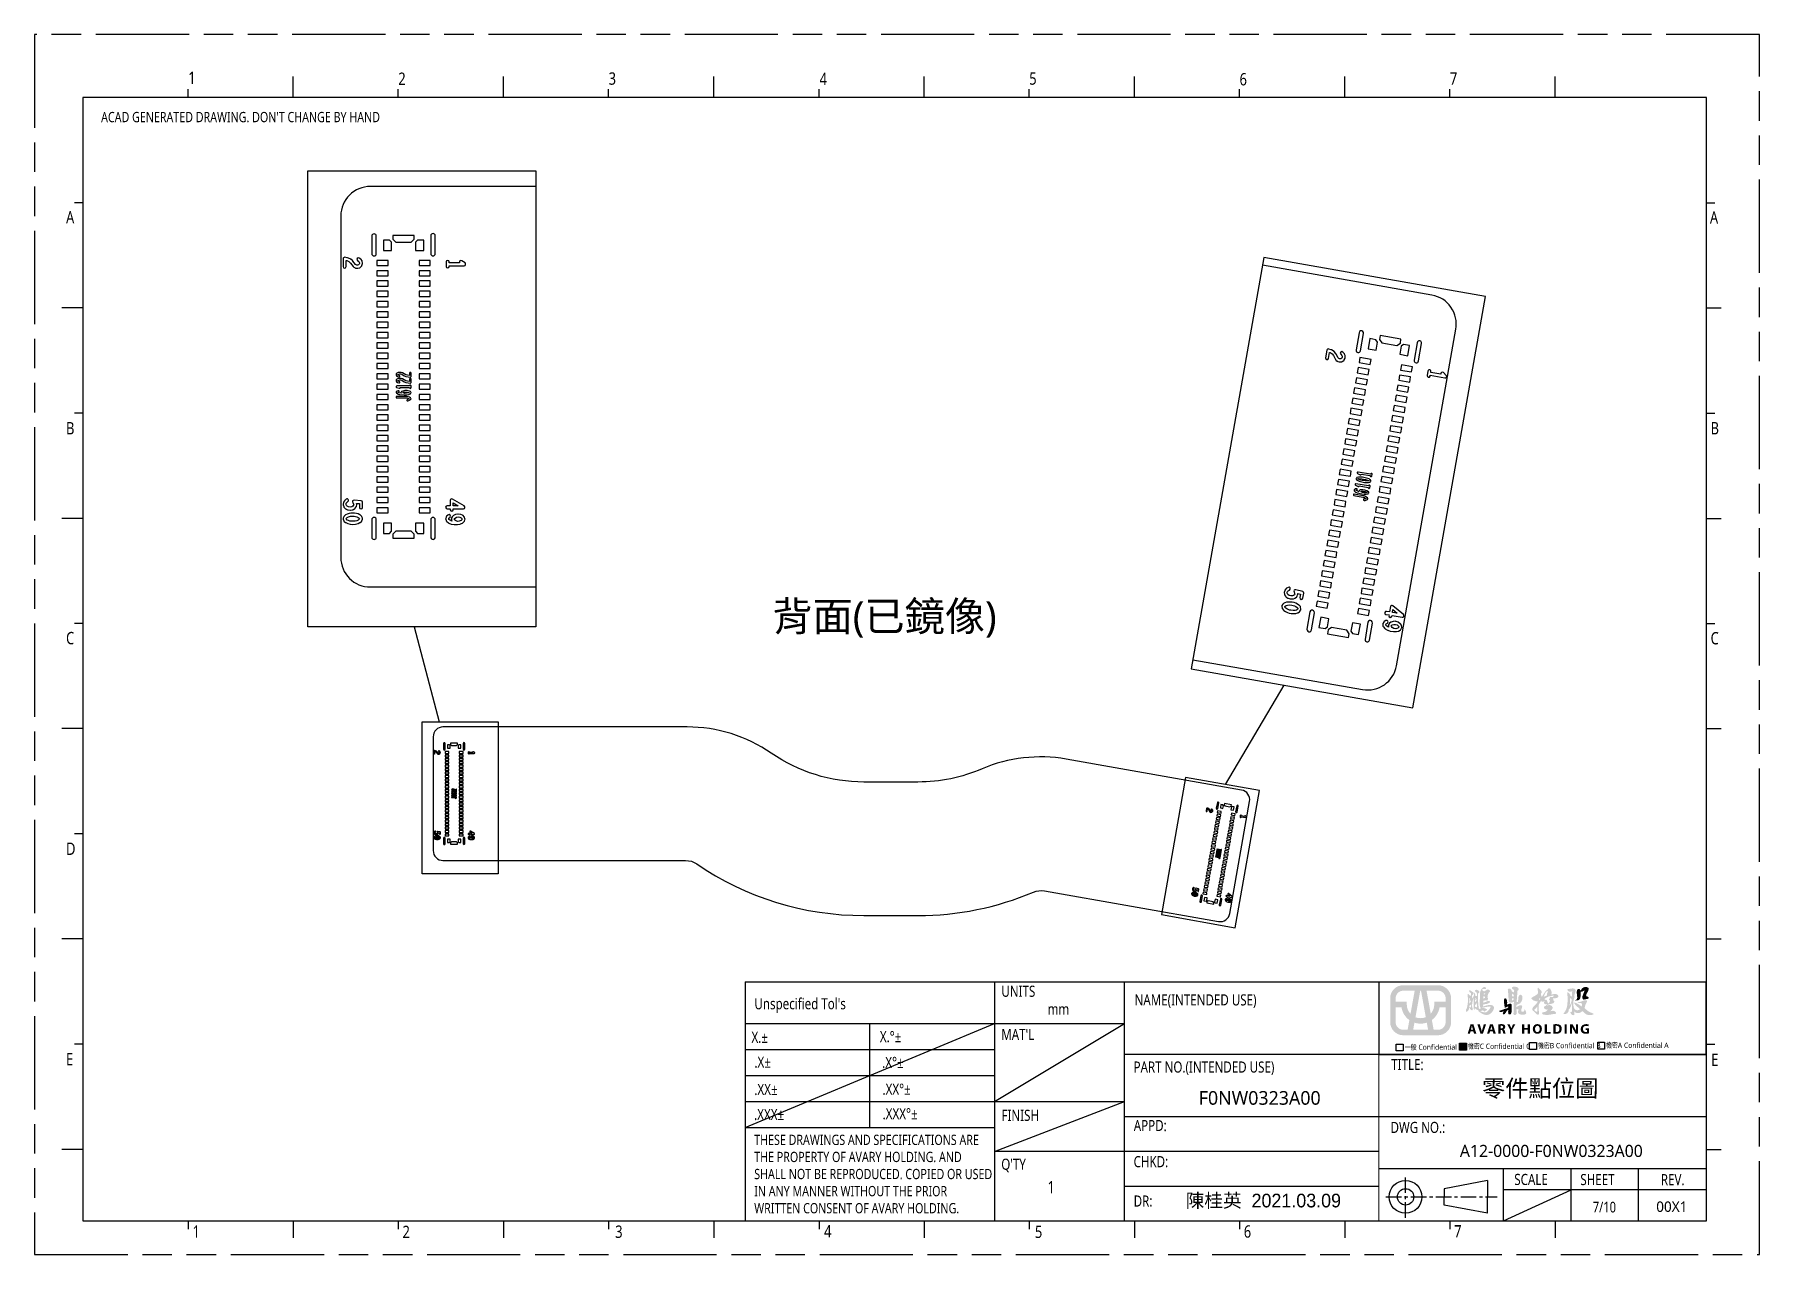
# Model space of a CAD drawing. Header units: millimetres. Extents: x 3228 to 3404, y -274 to -150.
import ezdxf

# ---------------------------------------------------------------- set-up
doc = ezdxf.new("R2010")
doc.units = ezdxf.units.MM
doc.linetypes.add('CENTER', pattern=[50.8, 31.75, -6.35, 6.35, -6.35])
doc.linetypes.add('PHANTOM', pattern=[29.5, 9.5, -1.5, 3, -1.5, 3, -1.5, 9.5])
doc.layers.get('0').update_dxf_attribs({"lineweight": 25})
doc.layers.add('0PAPERF', color=2, linetype='PHANTOM', plot=False)
for name, color, linetype in [('c_layer1', 2, 'Continuous'), ('OUTLINE', 1, 'Continuous'), ('outline_layer0', 1, 'Continuous'), ('图层 1', 7, 'Continuous'), ('鵬鼎', 5, 'Continuous')]:
    doc.layers.add(name, color=color, linetype=linetype)
for name, color, linetype, lineweight in [('DIM', 100, 'Continuous', 15), ('備註', 1, 'Continuous', 20), ('尺寸線', 3, 'Continuous', 20)]:
    doc.layers.add(name, color=color, linetype=linetype, lineweight=lineweight)
doc.styles.add('SIMPLEX', font='simplex.shx')
doc.styles.get("Standard").update_dxf_attribs({"font": 'simplex.shx', "width": 0.8, "height": 4})

msp = doc.modelspace()

# ---------------------------------------------------------------- texts
at = {"color": 0}
for s, insert, char_height, width, attachment_point in [('{\\fMicrosoft JhengHei|b0|i0|c136|p0;UNITS}', (3326.93, -246.56), 1.1306, 5.2588, 1), ('{\\fMicrosoft JhengHei|b0|i0|c136|p0;NAME(INTENDED USE)}', (3340.5, -247.44), 1.1306, 22.3596, 1), ('{\\fMicrosoft JhengHei|b0|i0|c136|p0;mm}', (3331.64, -248.38), 1.1306, 5.2588, 1), ('{\\fMicrosoft JhengHei|b0|i0|c136|p0;X.%%P}', (3301.47, -251.25), 1.1306, 5.2588, 1), ('{\\fMicrosoft JhengHei|b0|i0|c136|p0;X.%%D%%P}', (3314.55, -251.19), 1.1306, 5.2588, 1), ("{\\fMicrosoft JhengHei|b0|i0|c136|p0;MAT'L}", (3326.92, -250.96), 1.1306, 5.2588, 1), ('{\\fMicrosoft JhengHei|b0|i0|c136|p0;.X%%P}', (3301.77, -253.78), 1.1306, 1.921, 1), ('{\\fMicrosoft JhengHei|b0|i0|c136|p0;.X%%D%%P}', (3314.79, -253.81), 1.1306, 5.2588, 1), ('{\\fMicrosoft JhengHei|b0|i0|c136|p0;PART NO.(INTENDED USE)}', (3340.4, -254.28), 1.1306, 22.9138, 1), ('{\\fMicrosoft JhengHei|b0|i0|c136|p0;TITLE:}', (3366.65, -254.02), 1.1306, 5.2588, 1), ('{\\fMicrosoft JhengHei|b0|i0|c136|p0;.XX%%P}', (3301.76, -256.56), 1.1306, 5.2588, 1), ('{\\fMicrosoft JhengHei|b0|i0|c136|p0;.XX%%D%%P}', (3314.82, -256.54), 1.1306, 5.2588, 1), ('{\\fMicrosoft JhengHei|b0|i0|c136|p18;\\W1;\\C256;F0NW0323A00}', (3353.25, -258), 1.3922, 20.8895, 5), ('{\\fMicrosoft JhengHei|b0|i0|c136|p0;.XXX%%P}', (3301.74, -259.11), 1.1306, 5.2588, 1), ('{\\fMicrosoft JhengHei|b0|i0|c136|p0;.XXX%%D%%P}', (3314.83, -259.04), 1.1306, 5.2588, 1), ('{\\fMicrosoft JhengHei|b0|i0|c136|p0;FINISH}', (3326.94, -259.2), 1.1306, 5.2588, 1), ('{\\fMicrosoft JhengHei|b0|i0|c136|p0;APPD:}', (3340.42, -260.24), 1.1306, 5.2588, 1), ('{\\fMicrosoft JhengHei|b0|i0|c136|p0;DWG NO.:}', (3366.58, -260.43), 1.1306, 9.0419, 1), ('{\\fMicrosoft JhengHei|b0|i0|c136|p18;\\W1;\\C256;A12-0000-F0NW0323A00}', (3382.96, -263.4), 1.237, 20.8895, 5), ("{\\fMicrosoft JhengHei|b0|i0|c136|p0;Q'TY}", (3326.92, -264.18), 1.1306, 3.8767, 1), ('{\\fMicrosoft JhengHei|b0|i0|c136|p0;CHKD:}', (3340.4, -263.92), 1.1306, 5.2588, 1), ('{\\fMicrosoft JhengHei|b0|i0|c136|p0;\\H1.244111x;SCALE} ', (3379.19, -265.73), 0.9088, 5.2563, 1), ('{\\fMicrosoft JhengHei|b0|i0|c136|p0;SHEET}', (3385.92, -265.74), 1.1306, 5.757, 1), ('{\\fMicrosoft JhengHei|b0|i0|c136|p0;REV.}', (3394.12, -265.75), 1.1306, 5.757, 1), ('{\\fMicrosoft JhengHei|b0|i0|c136|p0;DR:}', (3340.41, -267.93), 1.1306, 5.2588, 1), ('{\\fMicrosoft JhengHei|b0|i0|c136|p0;7/10}', (3387.18, -268.57), 1.0905, 5.757, 1)]:
    msp.add_mtext(s, dxfattribs=dict(at, insert=insert, char_height=char_height, width=width, attachment_point=attachment_point))
at = {"color": 2, "char_height": 0.5355, "attachment_point": 1}
for s, insert, width in [('{\\fMicrosoft JhengHei|b0|i0|c136|p18;\\C1;一般 Confidential}', (3368.04, -252.55), 7.3448), ('{\\fMicrosoft JhengHei|b0|i0|c136|p18;\\C1;\\fMicrosoft JhengHei|b0|i0|c136|p18;機密C \\fMicrosoft JhengHei|b0|i0|c136|p18;Confidential C}', (3374.47, -252.46), 6.9936), ('{\\fMicrosoft JhengHei|b0|i0|c136|p18;\\C1;機密B Confidential B}', (3381.6, -252.39), 6.9936), ('{\\fMicrosoft JhengHei|b0|i0|c136|p18;\\C1;機密A Confidential A}', (3388.54, -252.36), 6.9936)]:
    msp.add_mtext(s, dxfattribs=dict(at, insert=insert, width=width))
at = {"insert": (3375.88, -256.15), "char_height": 1.7403, "width": 25.441, "attachment_point": 1}
msp.add_mtext('{\\f新細明體|b0|i0|c136|p0;\\Q0.8;\\W1;零件點位圖}', dxfattribs=at)
at = {"color": 3, "insert": (3301.75, -261.74), "char_height": 1.04418, "width": 24.4819, "attachment_point": 1}
msp.add_mtext('{\\fMicrosoft JhengHei|b0|i0|c136|p0;THESE DRAWINGS AND SPECIFICATIONS ARE THE PROPERTY OF AVARY HOLDING. AND SHALL NOT BE REPRODUCED. COPIED OR USED IN ANY MANNER WITHOUT THE PRIOR WRITTEN CONSENT OF AVARY HOLDING.}', dxfattribs=at)
at = {"lineweight": 0, "insert": (3345.71, -267.75), "char_height": 1.3922, "width": 136.9688, "attachment_point": 1, "style": 'SIMPLEX'}
msp.add_mtext('{\\fPMingLiU|b0|i0|c136|p2;陳桂英  2021.03.09}', dxfattribs=at)
at = {"layer": 'DIM', "char_height": 1.2575, "width": 0.7656, "attachment_point": 1}
for s, insert in [('{\\fMicrosoft JhengHei|b0|i0|c136|p0;\\C0;1}', (3244.09, -153.44)), ('{\\fMicrosoft JhengHei|b0|i0|c136|p0;\\C0;2}', (3265.49, -153.54)), ('{\\fMicrosoft JhengHei|b0|i0|c136|p0;\\C0;3}', (3286.92, -153.52)), ('{\\fMicrosoft JhengHei|b0|i0|c136|p0;\\C0;4}', (3308.41, -153.56)), ('{\\fMicrosoft JhengHei|b0|i0|c136|p0;\\C0;5}', (3329.77, -153.52)), ('{\\fMicrosoft JhengHei|b0|i0|c136|p0;\\C0;6}', (3351.2, -153.59)), ('{\\fMicrosoft JhengHei|b0|i0|c136|p0;\\C0;7}', (3372.63, -153.51)), ('{\\fMicrosoft JhengHei|b0|i0|c136|p0;\\C0;1}', (3244.53, -270.98)), ('{\\fMicrosoft JhengHei|b0|i0|c136|p0;\\C0;2}', (3265.92, -271.01)), ('{\\fMicrosoft JhengHei|b0|i0|c136|p0;\\C0;3}', (3287.59, -270.99)), ('{\\fMicrosoft JhengHei|b0|i0|c136|p0;\\C0;4}', (3308.87, -270.94)), ('{\\fMicrosoft JhengHei|b0|i0|c136|p0;\\C0;5}', (3330.35, -271)), ('{\\fMicrosoft JhengHei|b0|i0|c136|p0;\\C0;6}', (3351.63, -270.97)), ('{\\fMicrosoft JhengHei|b0|i0|c136|p0;\\C0;7}', (3373.06, -270.95))]:
    msp.add_mtext(s, dxfattribs=dict(at, insert=insert))
at = {"layer": 'OUTLINE', "color": 2, "linetype": 'Continuous', "lineweight": 0, "insert": (3393.65, -268.54), "char_height": 1.0583, "width": 2.5652, "attachment_point": 1}
msp.add_mtext('{\\fMicrosoft JhengHei|b0|i0|c136|p0;\\W1;\\C0;00X1}', dxfattribs=at)
at = {"layer": '備註', "insert": (3303.59, -207.42), "char_height": 3.0072, "width": 37.9329, "attachment_point": 1, "style": 'SIMPLEX'}
msp.add_mtext('{\\fMicrosoft JhengHei|b0|i0|c136|p18;背面(已鏡像)}', dxfattribs=at)
at = {"layer": '備註', "color": 2, "lineweight": 0, "ltscale": 2, "insert": (3301.77, -247.83), "char_height": 1.1305, "attachment_point": 1}
msp.add_mtext("{\\fMicrosoft JhengHei|b0|i0|c136|p0;\\C0;Unspecified Tol's }", dxfattribs=at)
at = {"layer": '尺寸線', "linetype": 'Continuous', "insert": (3235.21, -157.55), "char_height": 1.0442, "width": 163.6268, "attachment_point": 1}
msp.add_mtext("{\\fMicrosoft JhengHei|b0|i0|c136|p0;ACAD GENERATED DRAWING. DON'T CHANGE BY HAND}", dxfattribs=at)
at = {"layer": '鵬鼎', "char_height": 1.2575, "width": 2.3719, "attachment_point": 1}
for s, insert in [('{\\fMicrosoft JhengHei|b0|i0|c136|p0;\\C0;A}', (3231.64, -167.65)), ('{\\fMicrosoft JhengHei|b0|i0|c136|p0;\\C0;A}', (3399.12, -167.67)), ('{\\fMicrosoft JhengHei|b0|i0|c136|p0;\\C0;B}', (3231.64, -189.14)), ('{\\fMicrosoft JhengHei|b0|i0|c136|p0;\\C0;B}', (3399.19, -189.14)), ('{\\fMicrosoft JhengHei|b0|i0|c136|p0;\\C0;C}', (3231.64, -210.52)), ('{\\fMicrosoft JhengHei|b0|i0|c136|p0;\\C0;C}', (3399.19, -210.53)), ('{\\fMicrosoft JhengHei|b0|i0|c136|p0;\\C0;D}', (3231.64, -231.98)), ('{\\fMicrosoft JhengHei|b0|i0|c136|p0;\\C0;E}', (3231.64, -253.42)), ('{\\fMicrosoft JhengHei|b0|i0|c136|p0;\\C0;E}', (3399.25, -253.47))]:
    msp.add_mtext(s, dxfattribs=dict(at, insert=insert))
at = {"layer": '鵬鼎', "color": 0, "insert": (3331.64, -266.46), "char_height": 1.237, "width": 1.2247, "attachment_point": 1}
msp.add_mtext('{\\fMicrosoft JhengHei|b0|i0|c136|p0;1}', dxfattribs=at)

# ---------------------------------------------------------------- blocks, each defined once
blk = doc.blocks.new('6')
at = {"layer": '图层 1', "true_color": 0xf50613}
h = blk.add_hatch(color=1, dxfattribs=at)
h.dxf.hatch_style = 2
edge = h.paths.add_edge_path()
edge.add_spline(control_points=[(-0.84, 7.1), (-0.84, 7.1), (0.89, -2.45), (0.89, -2.45), (0.31, -2.7), (-0.33, -2.83), (-1.01, -2.83), (-1.66, -2.83), (-2.28, -2.71), (-2.84, -2.48), (-2.84, -2.48), (-1.11, 7.1), (-1.11, 7.1), (-1.11, 7.1), (-0.84, 7.1), (-0.84, 7.1)], knot_values=[0, 0, 0, 0, 1, 1, 1, 2, 2, 2, 3, 3, 3, 4, 4, 4, 5, 5, 5, 5], degree=3, periodic=1)
edge = h.paths.add_edge_path()
edge.add_spline(control_points=[(5.31, 9.08), (5.31, 9.08), (-7.25, 9.08), (-7.25, 9.08), (-9.86, 9.08), (-11.98, 6.96), (-11.98, 4.35), (-11.98, 4.35), (-11.98, -4.27), (-11.98, -4.27), (-11.98, -6.88), (-9.86, -9), (-7.25, -9), (-7.25, -9), (5.31, -9), (5.31, -9), (7.91, -9), (10.04, -6.88), (10.04, -4.27), (10.04, -4.27), (10.04, 4.35), (10.04, 4.35), (10.04, 6.96), (7.91, 9.08), (5.31, 9.08)], knot_values=[0, 0, 0, 0, 0.352778, 0.352778, 0.352778, 0.705556, 0.705556, 0.705556, 1.058334, 1.058334, 1.058334, 1.411112, 1.411112, 1.411112, 1.76389, 1.76389, 1.76389, 2.116668, 2.116668, 2.116668, 2.469446, 2.469446, 2.469446, 2.822224, 2.822224, 2.822224, 2.822224], degree=3, periodic=0)
edge.add_line((5.31, 9.08), (5.31, 9.08))
edge = h.paths.add_edge_path()
edge.add_spline(control_points=[(8.06, 4.35), (8.06, 4.35), (8.06, 3.12), (8.06, 3.12), (8.06, 3.12), (3.96, 3.12), (3.96, 3.12), (3.96, 3.12), (3.96, 2.13), (3.96, 2.13), (3.96, 0.86), (3.47, -0.31), (2.68, -1.19), (2.68, -1.19), (1.17, 7.1), (1.17, 7.1), (1.17, 7.1), (5.31, 7.1), (5.31, 7.1), (6.82, 7.1), (8.06, 5.87), (8.06, 4.35)], knot_values=[0, 0, 0, 0, 0.352778, 0.352778, 0.352778, 0.705556, 0.705556, 0.705556, 1.058334, 1.058334, 1.058334, 1.411112, 1.411112, 1.411112, 1.76389, 1.76389, 1.76389, 2.116668, 2.116668, 2.116668, 2.469446, 2.469446, 2.469446, 2.469446], degree=3, periodic=0)
edge.add_line((8.06, 4.35), (8.06, 4.35))
edge = h.paths.add_edge_path()
edge.add_spline(control_points=[(-1.01, -4.81), (-0.22, -4.81), (0.54, -4.67), (1.25, -4.43), (1.25, -4.43), (1.72, -7.02), (1.72, -7.02), (1.72, -7.02), (-3.67, -7.02), (-3.67, -7.02), (-3.67, -7.02), (-3.2, -4.45), (-3.2, -4.45), (-2.51, -4.68), (-1.78, -4.81), (-1.01, -4.81)], knot_values=[0, 0, 0, 0, 0.352778, 0.352778, 0.352778, 0.705556, 0.705556, 0.705556, 1.058334, 1.058334, 1.058334, 1.411112, 1.411112, 1.411112, 1.76389, 1.76389, 1.76389, 1.76389], degree=3, periodic=0)
edge.add_line((-1.01, -4.81), (-1.01, -4.81))
edge = h.paths.add_edge_path()
edge.add_spline(control_points=[(-7.25, 7.1), (-7.25, 7.1), (-3.12, 7.1), (-3.12, 7.1), (-3.12, 7.1), (-4.63, -1.25), (-4.63, -1.25), (-5.46, -0.37), (-5.98, 0.82), (-5.98, 2.13), (-5.98, 2.13), (-5.98, 3.12), (-5.98, 3.12), (-5.98, 3.12), (-10, 3.12), (-10, 3.12), (-10, 3.12), (-10, 4.35), (-10, 4.35), (-10, 5.87), (-8.77, 7.1), (-7.25, 7.1)], knot_values=[0, 0, 0, 0, 0.352778, 0.352778, 0.352778, 0.705556, 0.705556, 0.705556, 1.058334, 1.058334, 1.058334, 1.411112, 1.411112, 1.411112, 1.76389, 1.76389, 1.76389, 2.116668, 2.116668, 2.116668, 2.469446, 2.469446, 2.469446, 2.469446], degree=3, periodic=0)
edge.add_line((-7.25, 7.1), (-7.25, 7.1))
edge = h.paths.add_edge_path()
edge.add_spline(control_points=[(-10, -4.27), (-10, -4.27), (-10, 1.14), (-10, 1.14), (-10, 1.14), (-7.89, 1.14), (-7.89, 1.14), (-7.61, -0.77), (-6.55, -2.44), (-5.04, -3.52), (-5.04, -3.52), (-5.68, -7.02), (-5.68, -7.02), (-5.68, -7.02), (-7.25, -7.02), (-7.25, -7.02), (-8.77, -7.02), (-10, -5.79), (-10, -4.27)], knot_values=[0, 0, 0, 0, 0.352778, 0.352778, 0.352778, 0.705556, 0.705556, 0.705556, 1.058334, 1.058334, 1.058334, 1.411112, 1.411112, 1.411112, 1.76389, 1.76389, 1.76389, 2.116668, 2.116668, 2.116668, 2.116668], degree=3, periodic=0)
edge.add_line((-10, -4.27), (-10, -4.27))
edge = h.paths.add_edge_path()
edge.add_spline(control_points=[(5.31, -7.02), (5.31, -7.02), (3.73, -7.02), (3.73, -7.02), (3.73, -7.02), (3.09, -3.47), (3.09, -3.47), (4.56, -2.39), (5.6, -0.75), (5.87, 1.14), (5.87, 1.14), (8.06, 1.14), (8.06, 1.14), (8.06, 1.14), (8.06, -4.27), (8.06, -4.27), (8.06, -5.79), (6.82, -7.02), (5.31, -7.02)], knot_values=[0, 0, 0, 0, 0.352778, 0.352778, 0.352778, 0.705556, 0.705556, 0.705556, 1.058334, 1.058334, 1.058334, 1.411112, 1.411112, 1.411112, 1.76389, 1.76389, 1.76389, 2.116668, 2.116668, 2.116668, 2.116668], degree=3, periodic=0)
edge.add_line((5.31, -7.02), (5.31, -7.02))
at = {"layer": '图层 1', "true_color": 0x000099}
h = blk.add_hatch(color=174, dxfattribs=at)
h.dxf.hatch_style = 2
edge = h.paths.add_edge_path()
edge.add_spline(control_points=[(21.7, 4.45), (21.7, 4.45), (21.7, 4.7), (21.7, 4.7), (21.7, 4.7), (21.7, 4.95), (21.7, 4.95), (21.7, 4.95), (21.7, 5.15), (21.7, 5.15), (21.73, 5.12), (21.77, 5.09), (21.81, 5.06), (21.86, 5.03), (21.91, 5.01), (21.97, 5.01), (22.03, 4.98), (22.09, 4.97), (22.13, 4.97), (22.13, 4.97), (22.24, 4.97), (22.24, 4.97), (22.24, 4.97), (22.24, 4.88), (22.24, 4.88), (22.24, 4.88), (22.24, 4.74), (22.24, 4.74), (22.24, 4.74), (22.24, 4.61), (22.24, 4.61), (22.24, 4.61), (22.24, 4.52), (22.24, 4.52), (22.24, 4.52), (22.2, 4.52), (22.2, 4.52), (22.14, 4.49), (22.08, 4.44), (22.02, 4.38), (21.93, 4.35), (21.82, 4.31), (21.7, 4.25), (21.7, 4.25), (21.7, 4.45), (21.7, 4.45)], knot_values=[0, 0, 0, 0, 1, 1, 1, 2, 2, 2, 3, 3, 3, 4, 4, 4, 5, 5, 5, 6, 6, 6, 7, 7, 7, 8, 8, 8, 9, 9, 9, 10, 10, 10, 11, 11, 11, 12, 12, 12, 13, 13, 13, 14, 14, 14, 15, 15, 15, 15], degree=3, periodic=1)
edge = h.paths.add_edge_path()
edge.add_spline(control_points=[(16.6, 4.04), (16.6, 4.21), (16.61, 4.34), (16.64, 4.43), (16.67, 4.46), (16.72, 4.44), (16.78, 4.38), (16.81, 4.35), (16.84, 4.28), (16.87, 4.16), (16.87, 4.16), (16.87, 3.88), (16.87, 3.88), (16.84, 3.82), (16.82, 3.78), (16.82, 3.75), (16.82, 3.63), (16.81, 3.52), (16.8, 3.43), (16.78, 3.34), (16.81, 3.32), (16.87, 3.36), (16.93, 3.41), (16.99, 3.46), (17.05, 3.52), (17.11, 3.58), (17.17, 3.63), (17.23, 3.66), (17.23, 3.66), (17.23, 3.59), (17.23, 3.59), (17.23, 3.59), (17.23, 3.5), (17.23, 3.5), (17.23, 3.5), (17.23, 3.39), (17.23, 3.39), (17.23, 3.39), (17.23, 3.3), (17.23, 3.3), (17.17, 3.27), (17.12, 3.22), (17.09, 3.16), (17.06, 3.07), (17.03, 2.97), (16.98, 2.85), (16.93, 2.72), (16.88, 2.63), (16.82, 2.57), (16.79, 2.48), (16.76, 2.42), (16.73, 2.39), (16.7, 2.48), (16.67, 2.61), (16.64, 2.78), (16.61, 2.94), (16.6, 3.15), (16.6, 3.41), (16.6, 3.41), (16.6, 4.04), (16.6, 4.04)], knot_values=[0, 0, 0, 0, 1, 1, 1, 2, 2, 2, 3, 3, 3, 4, 4, 4, 5, 5, 5, 6, 6, 6, 7, 7, 7, 8, 8, 8, 9, 9, 9, 10, 10, 10, 11, 11, 11, 12, 12, 12, 13, 13, 13, 14, 14, 14, 15, 15, 15, 16, 16, 16, 17, 17, 17, 18, 18, 18, 19, 19, 19, 20, 20, 20, 20], degree=3, periodic=1)
edge = h.paths.add_edge_path()
edge.add_spline(control_points=[(18.72, 4.06), (18.72, 4.34), (18.74, 4.49), (18.79, 4.52), (18.83, 4.55), (18.88, 4.49), (18.95, 4.34), (18.91, 4.19), (18.88, 4.04), (18.85, 3.91), (18.82, 3.77), (18.84, 3.7), (18.9, 3.7), (18.93, 3.73), (18.99, 3.79), (19.08, 3.88), (19.17, 3.97), (19.25, 4.05), (19.31, 4.11), (19.31, 4.11), (19.31, 4.06), (19.31, 4.06), (19.31, 4.06), (19.35, 4.02), (19.35, 4.02), (19.35, 4.02), (19.35, 3.97), (19.35, 3.97), (19.35, 3.97), (19.4, 3.93), (19.4, 3.93), (19.37, 3.9), (19.33, 3.84), (19.28, 3.75), (19.24, 3.66), (19.17, 3.55), (19.08, 3.43), (18.99, 3.31), (18.92, 3.22), (18.88, 3.16), (18.83, 3.1), (18.78, 3.07), (18.72, 3.07), (18.72, 3.07), (18.72, 4.06), (18.72, 4.06)], knot_values=[0, 0, 0, 0, 1, 1, 1, 2, 2, 2, 3, 3, 3, 4, 4, 4, 5, 5, 5, 6, 6, 6, 7, 7, 7, 8, 8, 8, 9, 9, 9, 10, 10, 10, 11, 11, 11, 12, 12, 12, 13, 13, 13, 14, 14, 14, 15, 15, 15, 15], degree=3, periodic=1)
edge = h.paths.add_edge_path()
edge.add_spline(control_points=[(25.27, 1.54), (25.12, 1.71), (24.91, 1.84), (24.64, 1.9), (24.34, 1.96), (24.07, 1.97), (23.83, 1.94), (23.58, 1.91), (23.37, 1.88), (23.19, 1.85), (22.76, 1.72), (22.15, 1.58), (22.15, 1.58), (22.12, 1.58), (22.09, 1.57), (22.04, 1.56), (22, 1.54), (21.94, 1.53), (21.88, 1.51), (21.82, 1.5), (21.77, 1.48), (21.72, 1.47), (21.68, 1.45), (21.64, 1.43), (21.61, 1.4), (21.61, 1.4), (21.61, 1.56), (21.61, 1.56), (21.61, 1.56), (21.61, 1.76), (21.61, 1.76), (21.64, 1.82), (21.66, 1.88), (21.68, 1.94), (21.69, 2), (21.7, 2.06), (21.7, 2.12), (21.7, 2.12), (21.79, 2.12), (21.79, 2.12), (21.82, 2.12), (21.87, 2.13), (21.93, 2.14), (21.99, 2.16), (22.04, 2.17), (22.09, 2.17), (22.11, 2.17), (22.12, 2.17), (22.14, 2.18), (22.14, 2.18), (22.15, 2.21), (22.15, 2.21), (22.15, 2.21), (22.53, 2.26), (22.68, 2.29), (22.84, 2.32), (23.19, 2.39), (23.19, 2.39), (23.37, 2.45), (23.56, 2.54), (23.76, 2.66), (23.95, 2.79), (24.07, 2.92), (24.1, 3.07), (24.16, 3.19), (24.08, 3.28), (23.87, 3.34), (23.71, 3.36), (23.53, 3.37), (23.35, 3.38), (23.14, 3.36), (22.94, 3.21), (22.75, 3.14), (22.55, 3.06), (22.15, 2.89), (22.15, 2.89), (22.09, 2.89), (22.03, 2.88), (21.97, 2.85), (21.91, 2.81), (21.86, 2.79), (21.81, 2.75), (21.77, 2.72), (21.73, 2.71), (21.7, 2.71), (21.7, 2.71), (21.7, 2.87), (21.7, 2.87), (21.7, 2.87), (21.7, 3.09), (21.7, 3.09), (21.7, 3.09), (21.7, 3.34), (21.7, 3.34), (21.7, 3.34), (21.7, 3.48), (21.7, 3.48), (21.7, 3.48), (22.36, 3.6), (22.6, 3.61), (22.84, 3.62), (22.93, 3.53), (23.04, 3.53), (23.15, 3.53), (23.26, 3.61), (23.26, 3.61), (23.28, 3.73), (23.3, 3.88), (23.33, 4.04), (23.36, 4.21), (23.36, 4.34), (23.33, 4.43), (23.3, 4.49), (23.25, 4.52), (23.19, 4.52), (23.19, 4.64), (23.21, 4.8), (23.24, 5.01), (23.24, 5.22), (23.28, 5.47), (23.37, 5.76), (23.46, 6.05), (23.57, 6.27), (23.69, 6.44), (23.81, 6.6), (23.92, 6.7), (24.01, 6.73), (24.07, 6.76), (24.1, 6.84), (24.1, 6.96), (24.07, 7.08), (23.96, 7.21), (23.78, 7.36), (23.6, 7.51), (23.42, 7.57), (23.24, 7.54), (23.06, 7.51), (22.92, 7.44), (22.83, 7.32), (22.8, 7.29), (22.76, 7.26), (22.7, 7.23), (22.61, 7.2), (22.5, 7.14), (22.38, 7.05), (22.23, 6.99), (22.12, 6.94), (22.06, 6.89), (22, 6.84), (21.97, 6.81), (21.97, 6.78), (21.97, 6.81), (21.93, 6.84), (21.84, 6.89), (21.75, 6.94), (21.63, 7.02), (21.48, 7.14), (21.32, 7.26), (21.25, 7.37), (21.25, 7.48), (21.25, 7.58), (21.3, 7.66), (21.39, 7.73), (21.45, 7.75), (21.52, 7.77), (21.61, 7.77), (21.67, 7.77), (21.77, 7.75), (21.91, 7.73), (22.04, 7.69), (22.16, 7.68), (22.27, 7.68), (22.37, 7.68), (22.47, 7.69), (22.56, 7.73), (22.65, 7.82), (22.7, 7.92), (22.7, 8.04), (22.7, 8.16), (22.59, 8.27), (22.38, 8.36), (22.2, 8.42), (22.02, 8.43), (21.84, 8.4), (21.66, 8.37), (21.54, 8.31), (21.48, 8.22), (21.3, 8.04), (21.12, 7.83), (20.96, 7.59), (20.79, 7.35), (20.67, 7.07), (20.59, 6.75), (20.52, 6.44), (20.48, 6.13), (20.48, 5.83), (20.48, 5.83), (20.48, 4.97), (20.48, 4.97), (20.48, 4.88), (20.47, 4.65), (20.44, 4.29), (20.41, 3.93), (20.39, 3.43), (20.39, 2.8), (20.36, 2.2), (20.39, 1.73), (20.48, 1.4), (20.54, 1.08), (20.63, 0.88), (20.74, 0.82), (20.81, 0.78), (20.86, 0.76), (20.86, 0.76), (20.62, 0.74), (20.13, 0.41), (20.13, 0.41), (20.13, 0.41), (20.08, 0.57), (20.08, 0.63), (20.04, 0.78), (20, 1.11), (19.94, 1.6), (19.88, 2.1), (19.82, 2.75), (19.76, 3.57), (19.7, 4.38), (19.68, 5), (19.71, 5.42), (19.74, 5.84), (19.8, 6.1), (19.89, 6.19), (20.13, 6.28), (20.26, 6.44), (20.26, 6.66), (20.26, 6.89), (20.08, 7.08), (19.74, 7.25), (19.39, 7.42), (19.12, 7.47), (18.92, 7.41), (18.73, 7.35), (18.64, 7.23), (18.67, 7.05), (18.7, 7.02), (18.73, 6.97), (18.74, 6.91), (18.76, 6.85), (18.81, 6.79), (18.9, 6.73), (18.96, 6.64), (19.02, 6.58), (19.08, 6.55), (19.17, 6.49), (19.25, 6.44), (19.31, 6.42), (19.31, 6.35), (19.31, 6.27), (19.33, 6.17), (19.34, 6.06), (19.35, 5.93), (19.35, 5.78), (19.35, 5.63), (19.36, 5.5), (19.37, 5.4), (19.39, 5.29), (19.4, 5.21), (19.4, 5.15), (19.31, 5.18), (19.22, 5.21), (19.13, 5.24), (19.13, 5.24), (18.85, 5.24), (18.85, 5.24), (18.82, 5.3), (18.8, 5.37), (18.79, 5.44), (18.77, 5.52), (18.76, 5.62), (18.74, 5.74), (18.73, 5.86), (18.7, 5.96), (18.65, 6.05), (18.61, 6.14), (18.57, 6.23), (18.54, 6.33), (18.51, 6.35), (18.49, 6.37), (18.47, 6.37), (18.46, 6.37), (18.43, 6.33), (18.4, 6.23), (18.37, 6.14), (18.36, 6.02), (18.36, 5.87), (18.36, 5.87), (18.36, 5.51), (18.36, 5.51), (18.24, 5.3), (18.13, 5.09), (18.04, 4.88), (17.92, 4.67), (17.8, 4.44), (17.68, 4.2), (17.68, 4.26), (17.67, 4.34), (17.66, 4.45), (17.64, 4.55), (17.63, 4.67), (17.63, 4.81), (17.63, 4.95), (17.63, 5.06), (17.61, 5.15), (17.6, 5.24), (17.59, 5.33), (17.59, 5.42), (17.68, 5.48), (17.79, 5.57), (17.91, 5.69), (18.03, 5.81), (18.12, 5.95), (18.18, 6.1), (18.24, 6.25), (18.21, 6.37), (18.09, 6.46), (17.97, 6.55), (17.83, 6.63), (17.68, 6.69), (17.44, 6.93), (17.2, 7.1), (16.96, 7.21), (16.72, 7.31), (16.58, 7.28), (16.55, 7.12), (16.52, 6.95), (16.58, 6.78), (16.73, 6.6), (16.88, 6.42), (17.05, 6.31), (17.23, 6.28), (17.23, 6.28), (17.23, 6.05), (17.23, 6.05), (17.23, 6.05), (17.23, 5.74), (17.23, 5.74), (17.23, 5.74), (17.23, 5.42), (17.23, 5.42), (17.23, 5.42), (17.23, 5.26), (17.23, 5.26), (17.23, 5.25), (17.21, 5.25), (17.16, 5.29), (17.12, 5.31), (17.05, 5.34), (16.96, 5.35), (16.87, 5.37), (16.76, 5.39), (16.64, 5.42), (16.61, 5.45), (16.58, 5.5), (16.55, 5.56), (16.52, 5.59), (16.49, 5.63), (16.46, 5.69), (16.4, 5.75), (16.35, 5.81), (16.32, 5.87), (16.29, 5.9), (16.26, 5.93), (16.23, 5.96), (16.14, 5.99), (16.08, 5.95), (16.05, 5.83), (16.02, 5.68), (16.02, 5.44), (16.05, 5.1), (16.08, 4.77), (16.11, 4.41), (16.14, 4.02), (16.14, 4.02), (16.14, 3.25), (16.14, 3.25), (16.11, 2.95), (16.07, 2.59), (16.01, 2.17), (15.92, 1.75), (15.84, 1.38), (15.78, 1.08), (15.69, 0.78), (15.63, 0.56), (15.6, 0.4), (15.57, 0.4), (15.55, 0.42), (15.53, 0.45), (15.52, 0.48), (15.5, 0.51), (15.47, 0.54), (15.44, 0.48), (15.42, 0.43), (15.42, 0.4), (15.36, 0.13), (15.35, -0.09), (15.38, -0.27), (15.41, -0.48), (15.51, -0.56), (15.69, -0.5), (15.87, -0.44), (16.04, -0.3), (16.19, -0.09), (16.31, 0.12), (16.4, 0.3), (16.46, 0.45), (16.46, 0.45), (16.46, 0.54), (16.46, 0.54), (16.46, 0.57), (16.48, 0.63), (16.51, 0.72), (16.51, 0.78), (16.51, 0.84), (16.53, 0.9), (16.54, 0.96), (16.55, 1.02), (16.55, 1.08), (16.58, 1.02), (16.64, 0.92), (16.73, 0.79), (16.82, 0.65), (16.94, 0.5), (17.09, 0.34), (17.24, 0.17), (17.38, 0.07), (17.5, 0.04), (17.62, 0.01), (17.71, 0.04), (17.77, 0.13), (17.8, 0.13), (17.83, 0.16), (17.86, 0.22), (17.86, 0.22), (17.86, 0.4), (17.86, 0.4), (17.89, 0.47), (17.89, 0.54), (17.86, 0.63), (17.83, 0.69), (17.8, 0.75), (17.77, 0.81), (17.71, 0.93), (17.66, 1.16), (17.63, 1.49), (17.6, 1.79), (17.63, 2.2), (17.7, 2.71), (17.78, 3.22), (17.88, 3.64), (18, 3.97), (18.09, 4.28), (18.18, 4.49), (18.27, 4.61), (18.24, 4.49), (18.22, 4.35), (18.22, 4.2), (18.22, 4.2), (18.22, 3.7), (18.22, 3.7), (18.22, 3.7), (18.22, 3.21), (18.22, 3.21), (18.22, 3.06), (18.22, 2.88), (18.2, 2.66), (18.18, 2.45), (18.18, 2.21), (18.18, 1.92), (18.18, 1.92), (18.18, 1.17), (18.18, 1.17), (18.18, 0.96), (18.18, 0.79), (18.2, 0.65), (18.22, 0.52), (18.25, 0.4), (18.31, 0.31), (18.37, 0.22), (18.43, 0.21), (18.49, 0.27), (18.55, 0.3), (18.58, 0.38), (18.58, 0.5), (18.58, 0.62), (18.57, 0.72), (18.54, 0.81), (18.63, 0.78), (18.72, 0.72), (18.81, 0.63), (18.9, 0.54), (19.02, 0.45), (19.17, 0.36), (19.29, 0.27), (19.41, 0.21), (19.53, 0.18), (19.65, 0.15), (19.77, 0.13), (19.89, 0.13), (19.83, 0.01), (19.82, -0.09), (19.85, -0.18), (19.9, -0.29), (20.01, -0.39), (20.18, -0.5), (20.18, -0.5), (20.18, -0.5), (20.19, -0.5), (20.41, -0.67), (20.77, -0.88), (20.91, -1), (20.94, -1.02), (20.98, -1.04), (21.02, -1.07), (21.02, -1.08), (21.02, -1.08), (21.02, -1.09), (21.08, -1.12), (21.16, -1.16), (21.25, -1.22), (21.34, -1.25), (21.45, -1.3), (21.57, -1.36), (21.9, -1.51), (22.29, -1.61), (22.74, -1.67), (23.19, -1.7), (23.66, -1.57), (24.14, -1.27), (24.59, -0.94), (24.93, -0.56), (25.16, -0.14), (25.38, 0.29), (25.53, 0.66), (25.59, 0.99), (25.53, 1.17), (25.42, 1.35), (25.27, 1.54)], knot_values=[0, 0, 0, 0, 0.352778, 0.352778, 0.352778, 0.705556, 0.705556, 0.705556, 1.058334, 1.058334, 1.058334, 1.411112, 1.411112, 1.411112, 1.76389, 1.76389, 1.76389, 2.116668, 2.116668, 2.116668, 2.469446, 2.469446, 2.469446, 2.822224, 2.822224, 2.822224, 3.175002, 3.175002, 3.175002, 3.52778, 3.52778, 3.52778, 3.880558, 3.880558, 3.880558, 4.233336, 4.233336, 4.233336, 4.586114, 4.586114, 4.586114, 4.938892, 4.938892, 4.938892, 5.29167, 5.29167, 5.29167, 5.644448, 5.644448, 5.644448, 5.997226, 5.997226, 5.997226, 6.350004, 6.350004, 6.350004, 6.702782, 6.702782, 6.702782, 7.05556, 7.05556, 7.05556, 7.408338, 7.408338, 7.408338, 7.761116, 7.761116, 7.761116, 8.113894, 8.113894, 8.113894, 8.466672, 8.466672, 8.466672, 8.81945, 8.81945, 8.81945, 9.172228, 9.172228, 9.172228, 9.525006, 9.525006, 9.525006, 9.877784, 9.877784, 9.877784, 10.230562, 10.230562, 10.230562, 10.58334, 10.58334, 10.58334, 10.936118, 10.936118, 10.936118, 11.288896, 11.288896, 11.288896, 11.641674, 11.641674, 11.641674, 11.994452, 11.994452, 11.994452, 12.34723, 12.34723, 12.34723, 12.700008, 12.700008, 12.700008, 13.052786, 13.052786, 13.052786, 13.405564, 13.405564, 13.405564, 13.758342, 13.758342, 13.758342, 14.11112, 14.11112, 14.11112, 14.463898, 14.463898, 14.463898, 14.816676, 14.816676, 14.816676, 15.169454, 15.169454, 15.169454, 15.522232, 15.522232, 15.522232, 15.87501, 15.87501, 15.87501, 16.227788, 16.227788, 16.227788, 16.580566, 16.580566, 16.580566, 16.933344, 16.933344, 16.933344, 17.286123, 17.286123, 17.286123, 17.638901, 17.638901, 17.638901, 17.991679, 17.991679, 17.991679, 18.344457, 18.344457, 18.344457, 18.697235, 18.697235, 18.697235, 19.050013, 19.050013, 19.050013, 19.402791, 19.402791, 19.402791, 19.755569, 19.755569, 19.755569, 20.108347, 20.108347, 20.108347, 20.461125, 20.461125, 20.461125, 20.813903, 20.813903, 20.813903, 21.166681, 21.166681, 21.166681, 21.519459, 21.519459, 21.519459, 21.872237, 21.872237, 21.872237, 22.225015, 22.225015, 22.225015, 22.577793, 22.577793, 22.577793, 22.930571, 22.930571, 22.930571, 23.283349, 23.283349, 23.283349, 23.636127, 23.636127, 23.636127, 23.988905, 23.988905, 23.988905, 24.341683, 24.341683, 24.341683, 24.694461, 24.694461, 24.694461, 25.047239, 25.047239, 25.047239, 25.400017, 25.400017, 25.400017, 25.752795, 25.752795, 25.752795, 26.105573, 26.105573, 26.105573, 26.458351, 26.458351, 26.458351, 26.811129, 26.811129, 26.811129, 27.163907, 27.163907, 27.163907, 27.516685, 27.516685, 27.516685, 27.869463, 27.869463, 27.869463, 28.222241, 28.222241, 28.222241, 28.575019, 28.575019, 28.575019, 28.927797, 28.927797, 28.927797, 29.280575, 29.280575, 29.280575, 29.633353, 29.633353, 29.633353, 29.986131, 29.986131, 29.986131, 30.338909, 30.338909, 30.338909, 30.691687, 30.691687, 30.691687, 31.044465, 31.044465, 31.044465, 31.397243, 31.397243, 31.397243, 31.750021, 31.750021, 31.750021, 32.102799, 32.102799, 32.102799, 32.455577, 32.455577, 32.455577, 32.808355, 32.808355, 32.808355, 33.161133, 33.161133, 33.161133, 33.513911, 33.513911, 33.513911, 33.866689, 33.866689, 33.866689, 34.219467, 34.219467, 34.219467, 34.572245, 34.572245, 34.572245, 34.925023, 34.925023, 34.925023, 35.277801, 35.277801, 35.277801, 35.630579, 35.630579, 35.630579, 35.983357, 35.983357, 35.983357, 36.336135, 36.336135, 36.336135, 36.688913, 36.688913, 36.688913, 37.041691, 37.041691, 37.041691, 37.394469, 37.394469, 37.394469, 37.747247, 37.747247, 37.747247, 38.100025, 38.100025, 38.100025, 38.452803, 38.452803, 38.452803, 38.805581, 38.805581, 38.805581, 39.158359, 39.158359, 39.158359, 39.511137, 39.511137, 39.511137, 39.863915, 39.863915, 39.863915, 40.216693, 40.216693, 40.216693, 40.569471, 40.569471, 40.569471, 40.922249, 40.922249, 40.922249, 41.275027, 41.275027, 41.275027, 41.627805, 41.627805, 41.627805, 41.980583, 41.980583, 41.980583, 42.333361, 42.333361, 42.333361, 42.686139, 42.686139, 42.686139, 43.038917, 43.038917, 43.038917, 43.391695, 43.391695, 43.391695, 43.744473, 43.744473, 43.744473, 44.097251, 44.097251, 44.097251, 44.450029, 44.450029, 44.450029, 44.802807, 44.802807, 44.802807, 45.155585, 45.155585, 45.155585, 45.508363, 45.508363, 45.508363, 45.861141, 45.861141, 45.861141, 46.213919, 46.213919, 46.213919, 46.566697, 46.566697, 46.566697, 46.919475, 46.919475, 46.919475, 47.272253, 47.272253, 47.272253, 47.625031, 47.625031, 47.625031, 47.977809, 47.977809, 47.977809, 48.330587, 48.330587, 48.330587, 48.683365, 48.683365, 48.683365, 49.036143, 49.036143, 49.036143, 49.388921, 49.388921, 49.388921, 49.741699, 49.741699, 49.741699, 50.094477, 50.094477, 50.094477, 50.447255, 50.447255, 50.447255, 50.800033, 50.800033, 50.800033, 51.152812, 51.152812, 51.152812, 51.50559, 51.50559, 51.50559, 51.858368, 51.858368, 51.858368, 52.211146, 52.211146, 52.211146, 52.563924, 52.563924, 52.563924, 52.916702, 52.916702, 52.916702, 53.26948, 53.26948, 53.26948, 53.622258, 53.622258, 53.622258, 53.975036, 53.975036, 53.975036, 54.327814, 54.327814, 54.327814, 54.680592, 54.680592, 54.680592, 55.03337, 55.03337, 55.03337, 55.386148, 55.386148, 55.386148, 55.738926, 55.738926, 55.738926, 56.091704, 56.091704, 56.091704, 56.444482, 56.444482, 56.444482, 56.79726, 56.79726, 56.79726, 57.150038, 57.150038, 57.150038, 57.502816, 57.502816, 57.502816, 57.855594, 57.855594, 57.855594, 58.208372, 58.208372, 58.208372, 58.56115, 58.56115, 58.56115, 58.913928, 58.913928, 58.913928, 59.266706, 59.266706, 59.266706, 59.619484, 59.619484, 59.619484, 59.972262, 59.972262, 59.972262, 60.32504, 60.32504, 60.32504, 60.677818, 60.677818, 60.677818, 61.030596, 61.030596, 61.030596, 61.383374, 61.383374, 61.383374, 61.736152, 61.736152, 61.736152, 62.08893, 62.08893, 62.08893, 62.441708, 62.441708, 62.441708, 62.794486, 62.794486, 62.794486, 63.147264, 63.147264, 63.147264, 63.500042, 63.500042, 63.500042, 63.85282, 63.85282, 63.85282, 64.205598, 64.205598, 64.205598, 64.205598], degree=3, periodic=0)
edge.add_line((25.27, 1.54), (25.27, 1.54))
edge = h.paths.add_edge_path()
edge.add_spline(control_points=[(21.84, 6.01), (21.87, 6.07), (21.93, 6.11), (22.02, 6.14), (22.11, 6.17), (22.19, 6.19), (22.27, 6.19), (22.27, 6.19), (22.47, 6.19), (22.47, 6.19), (22.44, 6.16), (22.42, 6.13), (22.42, 6.1), (22.39, 6.07), (22.36, 6.04), (22.33, 6.01), (22.33, 5.95), (22.32, 5.92), (22.29, 5.92), (22.29, 5.89), (22.27, 5.86), (22.24, 5.83), (22.24, 5.83), (22.15, 5.83), (22.15, 5.83), (22.15, 5.83), (22.02, 5.83), (22.02, 5.83), (22.02, 5.83), (21.88, 5.83), (21.88, 5.83), (21.88, 5.83), (21.79, 5.83), (21.79, 5.83), (21.79, 5.89), (21.81, 5.95), (21.84, 6.01)], knot_values=[0, 0, 0, 0, 0.352778, 0.352778, 0.352778, 0.705556, 0.705556, 0.705556, 1.058334, 1.058334, 1.058334, 1.411112, 1.411112, 1.411112, 1.76389, 1.76389, 1.76389, 2.116668, 2.116668, 2.116668, 2.469446, 2.469446, 2.469446, 2.822224, 2.822224, 2.822224, 3.175002, 3.175002, 3.175002, 3.52778, 3.52778, 3.52778, 3.880558, 3.880558, 3.880558, 4.233336, 4.233336, 4.233336, 4.233336], degree=3, periodic=0)
edge.add_line((21.84, 6.01), (21.84, 6.01))
edge = h.paths.add_edge_path()
edge.add_spline(control_points=[(17.3, 1.92), (17.28, 1.84), (17.27, 1.76), (17.25, 1.67), (17.24, 1.58), (17.23, 1.5), (17.23, 1.42), (17.23, 1.42), (17.23, 1.22), (17.23, 1.22), (17.23, 1.16), (17.21, 1.11), (17.18, 1.08), (17.15, 1.02), (17.09, 1.01), (17, 1.04), (16.91, 1.07), (16.84, 1.11), (16.78, 1.17), (16.69, 1.2), (16.64, 1.23), (16.64, 1.24), (16.64, 1.24), (16.64, 1.35), (16.64, 1.35), (16.64, 1.35), (16.64, 1.49), (16.64, 1.49), (16.64, 1.49), (16.64, 1.67), (16.64, 1.67), (16.64, 1.67), (16.64, 1.76), (16.64, 1.76), (16.7, 1.73), (16.75, 1.73), (16.78, 1.76), (16.84, 1.76), (16.9, 1.79), (16.96, 1.85), (17.02, 1.91), (17.08, 1.96), (17.14, 2.01), (17.2, 2.05), (17.26, 2.09), (17.32, 2.12), (17.32, 2.06), (17.31, 1.99), (17.3, 1.92)], knot_values=[0, 0, 0, 0, 0.352778, 0.352778, 0.352778, 0.705556, 0.705556, 0.705556, 1.058334, 1.058334, 1.058334, 1.411112, 1.411112, 1.411112, 1.76389, 1.76389, 1.76389, 2.116668, 2.116668, 2.116668, 2.469446, 2.469446, 2.469446, 2.822224, 2.822224, 2.822224, 3.175002, 3.175002, 3.175002, 3.52778, 3.52778, 3.52778, 3.880558, 3.880558, 3.880558, 4.233336, 4.233336, 4.233336, 4.586114, 4.586114, 4.586114, 4.938892, 4.938892, 4.938892, 5.29167, 5.29167, 5.29167, 5.644448, 5.644448, 5.644448, 5.644448], degree=3, periodic=0)
edge.add_line((17.3, 1.92), (17.3, 1.92))
edge = h.paths.add_edge_path()
edge.add_spline(control_points=[(19.42, 1.63), (19.4, 1.51), (19.4, 1.4), (19.4, 1.31), (19.4, 1.25), (19.37, 1.2), (19.31, 1.17), (19.28, 1.11), (19.22, 1.1), (19.13, 1.13), (19.04, 1.13), (18.96, 1.16), (18.9, 1.22), (18.81, 1.25), (18.76, 1.29), (18.74, 1.33), (18.73, 1.38), (18.72, 1.42), (18.72, 1.47), (18.72, 1.47), (18.72, 1.67), (18.72, 1.67), (18.72, 1.67), (18.72, 1.87), (18.72, 1.87), (18.72, 1.87), (18.72, 2.03), (18.72, 2.03), (18.81, 2.03), (18.9, 2.05), (18.99, 2.08), (19.05, 2.14), (19.11, 2.21), (19.17, 2.3), (19.2, 2.39), (19.24, 2.48), (19.28, 2.57), (19.33, 2.66), (19.37, 2.74), (19.4, 2.8), (19.4, 2.8), (19.4, 2.48), (19.4, 2.48), (19.4, 2.36), (19.4, 2.22), (19.42, 2.05), (19.43, 1.89), (19.43, 1.75), (19.42, 1.63)], knot_values=[0, 0, 0, 0, 0.352778, 0.352778, 0.352778, 0.705556, 0.705556, 0.705556, 1.058334, 1.058334, 1.058334, 1.411112, 1.411112, 1.411112, 1.76389, 1.76389, 1.76389, 2.116668, 2.116668, 2.116668, 2.469446, 2.469446, 2.469446, 2.822224, 2.822224, 2.822224, 3.175002, 3.175002, 3.175002, 3.52778, 3.52778, 3.52778, 3.880558, 3.880558, 3.880558, 4.233336, 4.233336, 4.233336, 4.586114, 4.586114, 4.586114, 4.938892, 4.938892, 4.938892, 5.29167, 5.29167, 5.29167, 5.644448, 5.644448, 5.644448, 5.644448], degree=3, periodic=0)
edge.add_line((19.42, 1.63), (19.42, 1.63))
edge = h.paths.add_edge_path()
edge.add_spline(control_points=[(24.14, 0.81), (24.05, 0.63), (23.92, 0.44), (23.76, 0.25), (23.59, 0.05), (23.43, -0.12), (23.28, -0.25), (23.13, -0.38), (23.01, -0.5), (22.92, -0.59), (22.83, -0.65), (22.7, -0.69), (22.52, -0.72), (22.33, -0.75), (22.11, -0.74), (21.84, -0.68), (21.57, -0.62), (21.34, -0.57), (21.16, -0.54), (20.98, -0.48), (20.84, -0.44), (20.75, -0.41), (20.72, -0.38), (20.72, -0.34), (20.75, -0.29), (20.78, -0.25), (20.84, -0.21), (20.93, -0.18), (21.02, -0.15), (21.1, -0.12), (21.16, -0.09), (21.18, -0.09), (21.19, -0.09), (21.2, -0.09), (21.2, -0.09), (21.21, -0.09), (21.21, -0.09), (21.21, -0.09), (21.21, -0.09), (21.22, -0.09), (21.25, -0.08), (21.27, -0.07), (21.28, -0.06), (21.29, -0.06), (21.3, -0.06), (21.3, -0.05), (21.3, -0.06), (21.31, -0.06), (21.31, -0.06), (21.31, -0.06), (21.31, -0.05), (21.31, -0.05), (21.35, -0.04), (21.39, -0.03), (21.42, -0.03), (21.49, -0.04), (21.71, -0.05), (21.79, -0.13), (21.82, -0.15), (21.84, -0.18), (21.87, -0.2), (21.93, -0.26), (21.97, -0.32), (22, -0.38), (22.03, -0.45), (22.06, -0.49), (22.09, -0.52), (22.12, -0.52), (22.15, -0.51), (22.18, -0.48), (22.18, -0.38), (22.24, -0.3), (22.34, -0.23), (22.45, -0.15), (22.57, -0.09), (22.73, -0.02), (22.91, 0.01), (23, 0.07), (23, 0.16), (23.03, 0.22), (23, 0.29), (22.91, 0.38), (22.85, 0.44), (22.78, 0.5), (22.7, 0.54), (22.63, 0.59), (22.52, 0.63), (22.39, 0.68), (22.25, 0.72), (22.12, 0.76), (22, 0.79), (21.97, 0.79), (21.95, 0.8), (21.92, 0.8), (21.92, 0.8), (21.75, 0.9), (21.44, 0.87), (21.36, 0.87), (21.27, 0.88), (21.2, 0.9), (21.23, 0.9), (21.4, 0.94), (21.7, 1.01), (22, 1.09), (22.42, 1.17), (22.94, 1.26), (23.47, 1.35), (23.84, 1.4), (24.05, 1.4), (24.29, 1.37), (24.4, 1.31), (24.37, 1.22), (24.31, 1.1), (24.23, 0.96), (24.14, 0.81)], knot_values=[0, 0, 0, 0, 0.352778, 0.352778, 0.352778, 0.705556, 0.705556, 0.705556, 1.058334, 1.058334, 1.058334, 1.411112, 1.411112, 1.411112, 1.76389, 1.76389, 1.76389, 2.116668, 2.116668, 2.116668, 2.469446, 2.469446, 2.469446, 2.822224, 2.822224, 2.822224, 3.175002, 3.175002, 3.175002, 3.52778, 3.52778, 3.52778, 3.880558, 3.880558, 3.880558, 4.233336, 4.233336, 4.233336, 4.586114, 4.586114, 4.586114, 4.938892, 4.938892, 4.938892, 5.29167, 5.29167, 5.29167, 5.644448, 5.644448, 5.644448, 5.997226, 5.997226, 5.997226, 6.350004, 6.350004, 6.350004, 6.702782, 6.702782, 6.702782, 7.05556, 7.05556, 7.05556, 7.408338, 7.408338, 7.408338, 7.761116, 7.761116, 7.761116, 8.113894, 8.113894, 8.113894, 8.466672, 8.466672, 8.466672, 8.81945, 8.81945, 8.81945, 9.172228, 9.172228, 9.172228, 9.525006, 9.525006, 9.525006, 9.877784, 9.877784, 9.877784, 10.230562, 10.230562, 10.230562, 10.58334, 10.58334, 10.58334, 10.936118, 10.936118, 10.936118, 11.288896, 11.288896, 11.288896, 11.641674, 11.641674, 11.641674, 11.994452, 11.994452, 11.994452, 12.34723, 12.34723, 12.34723, 12.700008, 12.700008, 12.700008, 13.052786, 13.052786, 13.052786, 13.405564, 13.405564, 13.405564, 13.405564], degree=3, periodic=0)
edge.add_line((24.14, 0.81), (24.14, 0.81))
h = blk.add_hatch(color=174, dxfattribs=at)
h.dxf.hatch_style = 2
edge = h.paths.add_edge_path()
edge.add_spline(control_points=[(32.56, 5.06), (32.5, 5.06), (32.43, 5.07), (32.34, 5.1), (32.34, 5.1), (32.16, 5.1), (32.16, 5.1), (32.1, 5.1), (32.06, 5.12), (32.04, 5.15), (32.03, 5.18), (32.04, 5.24), (32.07, 5.33), (32.07, 5.42), (32.06, 5.52), (32.04, 5.62), (32.03, 5.73), (32.01, 5.82), (32, 5.9), (31.98, 5.97), (31.98, 6.02), (31.98, 6.05), (32.07, 5.99), (32.16, 5.93), (32.27, 5.87), (32.38, 5.81), (32.47, 5.75), (32.56, 5.69), (32.62, 5.6), (32.67, 5.5), (32.7, 5.4), (32.73, 5.29), (32.74, 5.18), (32.74, 5.06), (32.74, 5.06), (32.56, 5.06), (32.56, 5.06)], knot_values=[0, 0, 0, 0, 1, 1, 1, 2, 2, 2, 3, 3, 3, 4, 4, 4, 5, 5, 5, 6, 6, 6, 7, 7, 7, 8, 8, 8, 9, 9, 9, 10, 10, 10, 11, 11, 11, 12, 12, 12, 12], degree=3, periodic=1)
edge = h.paths.add_edge_path()
edge.add_spline(control_points=[(37.17, -0.9), (37.13, -0.37), (36.86, -0.06), (36.75, 0.24), (36.66, 0.49), (36.53, 0.47), (36.49, 0.01), (36.45, -0.45), (36.47, -0.45), (36.03, -0.45), (36.03, -0.45), (35.82, -0.45), (35.82, -0.45), (35.64, -0.45), (35.52, -0.41), (35.46, -0.34), (35.4, -0.27), (35.37, -0.15), (35.37, 0), (35.37, 0.15), (35.41, 0.34), (35.5, 0.59), (35.56, 0.8), (35.62, 0.98), (35.68, 1.13), (35.71, 1.31), (35.73, 1.44), (35.73, 1.54), (35.64, 1.69), (35.51, 1.79), (35.34, 1.85), (35.18, 1.91), (34.96, 1.88), (34.69, 1.76), (34.42, 1.64), (34.19, 1.52), (34.01, 1.4), (33.83, 1.25), (33.69, 1.16), (33.6, 1.13), (33.6, 1.13), (33.6, 1.54), (33.6, 1.54), (33.6, 1.69), (33.65, 1.81), (33.74, 1.92), (33.83, 2.02), (33.96, 2.11), (34.12, 2.17), (34.29, 2.23), (34.45, 2.28), (34.62, 2.33), (34.79, 2.37), (34.99, 2.54), (35.23, 2.85), (35.47, 3.15), (35.65, 3.57), (35.77, 4.11), (35.86, 4.62), (35.83, 5.01), (35.68, 5.26), (35.53, 5.52), (35.35, 5.65), (35.14, 5.65), (34.96, 5.62), (34.79, 5.53), (34.64, 5.38), (34.49, 5.2), (34.39, 4.92), (34.33, 4.56), (34.3, 4.17), (34.27, 3.85), (34.26, 3.59), (34.24, 3.33), (34.24, 3.15), (34.24, 3.03), (34.24, 3.03), (34.12, 3.03), (34.12, 3.03), (34.12, 3.03), (33.96, 3.03), (33.96, 3.03), (33.9, 3), (33.86, 2.98), (33.83, 2.98), (33.83, 2.98), (33.74, 2.98), (33.74, 2.98), (33.74, 3.22), (33.75, 3.51), (33.78, 3.84), (33.81, 4.17), (33.84, 4.56), (33.87, 5.01), (33.9, 5.47), (33.93, 5.86), (33.96, 6.21), (33.99, 6.56), (34.01, 6.84), (34.01, 7.05), (34.04, 7.08), (34.07, 7.1), (34.1, 7.12), (34.13, 7.13), (34.17, 7.16), (34.21, 7.21), (34.26, 7.25), (34.29, 7.29), (34.3, 7.32), (34.32, 7.35), (34.34, 7.38), (34.37, 7.41), (34.49, 7.59), (34.46, 7.8), (34.28, 8.04), (34.1, 8.28), (33.77, 8.44), (33.29, 8.52), (32.81, 8.59), (32.45, 8.57), (32.23, 8.45), (32, 8.33), (31.92, 8.19), (31.98, 8.04), (31.98, 7.98), (32.01, 7.92), (32.07, 7.86), (32.1, 7.77), (32.17, 7.69), (32.29, 7.64), (32.41, 7.57), (32.52, 7.51), (32.61, 7.45), (32.7, 7.39), (32.77, 7.35), (32.84, 7.32), (32.84, 7.29), (32.83, 7.23), (32.81, 7.16), (32.8, 7.08), (32.79, 7), (32.79, 6.91), (32.79, 6.91), (32.79, 6.66), (32.79, 6.66), (32.79, 6.66), (32.79, 6.46), (32.79, 6.46), (32.73, 6.49), (32.65, 6.52), (32.56, 6.55), (32.47, 6.58), (32.37, 6.63), (32.25, 6.69), (32.13, 6.72), (32.04, 6.76), (32, 6.82), (31.95, 6.88), (31.92, 6.94), (31.89, 7), (31.92, 7.12), (31.89, 7.27), (31.8, 7.43), (31.71, 7.6), (31.55, 7.73), (31.34, 7.82), (31.13, 7.91), (30.95, 7.91), (30.8, 7.84), (30.65, 7.76), (30.56, 7.66), (30.53, 7.54), (30.56, 7.3), (30.59, 7.02), (30.62, 6.69), (30.65, 6.35), (30.68, 5.97), (30.71, 5.53), (30.74, 5.1), (30.77, 4.71), (30.8, 4.38), (30.8, 4.05), (30.82, 3.78), (30.85, 3.57), (30.85, 3.39), (30.9, 3.22), (31, 3.07), (31.11, 2.92), (31.3, 2.83), (31.57, 2.8), (31.81, 2.8), (32.04, 2.84), (32.25, 2.91), (32.46, 2.99), (32.62, 3.06), (32.74, 3.12), (32.71, 2.88), (32.7, 2.57), (32.7, 2.21), (32.67, 1.82), (32.65, 1.38), (32.65, 0.9), (32.62, 0.39), (32.61, -0.05), (32.61, -0.41), (32.61, -0.77), (32.59, -1.07), (32.56, -1.31), (32.59, -1.34), (32.61, -1.39), (32.61, -1.45), (32.64, -1.48), (32.68, -1.52), (32.74, -1.58), (32.81, -1.61), (32.86, -1.64), (32.93, -1.67), (32.93, -1.67), (33.06, -1.67), (33.06, -1.67), (33.24, -1.67), (33.41, -1.61), (33.56, -1.49), (33.68, -1.37), (33.74, -1.18), (33.74, -0.9), (33.74, -0.6), (33.72, -0.35), (33.69, -0.14), (33.66, 0.07), (33.65, 0.22), (33.65, 0.31), (33.68, 0.31), (33.72, 0.33), (33.78, 0.36), (33.87, 0.36), (33.96, 0.38), (34.03, 0.4), (34.11, 0.43), (34.18, 0.47), (34.24, 0.5), (34.3, 0.52), (34.34, 0.54), (34.37, 0.54), (34.37, 0.45), (34.36, 0.35), (34.35, 0.25), (34.33, 0.14), (34.31, 0.01), (34.28, -0.14), (34.25, -0.29), (34.24, -0.42), (34.24, -0.54), (34.24, -0.66), (34.25, -0.77), (34.28, -0.86), (34.31, -1.01), (34.46, -1.18), (34.73, -1.36), (35.03, -1.51), (35.43, -1.58), (35.91, -1.58), (36.42, -1.55), (36.77, -1.48), (36.95, -1.36), (37.16, -1.21), (37.23, -1.06), (37.17, -0.9)], knot_values=[0, 0, 0, 0, 0.352778, 0.352778, 0.352778, 0.705556, 0.705556, 0.705556, 1.058334, 1.058334, 1.058334, 1.411112, 1.411112, 1.411112, 1.76389, 1.76389, 1.76389, 2.116668, 2.116668, 2.116668, 2.469446, 2.469446, 2.469446, 2.822224, 2.822224, 2.822224, 3.175002, 3.175002, 3.175002, 3.52778, 3.52778, 3.52778, 3.880558, 3.880558, 3.880558, 4.233336, 4.233336, 4.233336, 4.586114, 4.586114, 4.586114, 4.938892, 4.938892, 4.938892, 5.29167, 5.29167, 5.29167, 5.644448, 5.644448, 5.644448, 5.997226, 5.997226, 5.997226, 6.350004, 6.350004, 6.350004, 6.702782, 6.702782, 6.702782, 7.05556, 7.05556, 7.05556, 7.408338, 7.408338, 7.408338, 7.761116, 7.761116, 7.761116, 8.113894, 8.113894, 8.113894, 8.466672, 8.466672, 8.466672, 8.81945, 8.81945, 8.81945, 9.172228, 9.172228, 9.172228, 9.525006, 9.525006, 9.525006, 9.877784, 9.877784, 9.877784, 10.230562, 10.230562, 10.230562, 10.58334, 10.58334, 10.58334, 10.936118, 10.936118, 10.936118, 11.288896, 11.288896, 11.288896, 11.641674, 11.641674, 11.641674, 11.994452, 11.994452, 11.994452, 12.34723, 12.34723, 12.34723, 12.700008, 12.700008, 12.700008, 13.052786, 13.052786, 13.052786, 13.405564, 13.405564, 13.405564, 13.758342, 13.758342, 13.758342, 14.11112, 14.11112, 14.11112, 14.463898, 14.463898, 14.463898, 14.816676, 14.816676, 14.816676, 15.169454, 15.169454, 15.169454, 15.522232, 15.522232, 15.522232, 15.87501, 15.87501, 15.87501, 16.227788, 16.227788, 16.227788, 16.580566, 16.580566, 16.580566, 16.933344, 16.933344, 16.933344, 17.286123, 17.286123, 17.286123, 17.638901, 17.638901, 17.638901, 17.991679, 17.991679, 17.991679, 18.344457, 18.344457, 18.344457, 18.697235, 18.697235, 18.697235, 19.050013, 19.050013, 19.050013, 19.402791, 19.402791, 19.402791, 19.755569, 19.755569, 19.755569, 20.108347, 20.108347, 20.108347, 20.461125, 20.461125, 20.461125, 20.813903, 20.813903, 20.813903, 21.166681, 21.166681, 21.166681, 21.519459, 21.519459, 21.519459, 21.872237, 21.872237, 21.872237, 22.225015, 22.225015, 22.225015, 22.577793, 22.577793, 22.577793, 22.930571, 22.930571, 22.930571, 23.283349, 23.283349, 23.283349, 23.636127, 23.636127, 23.636127, 23.988905, 23.988905, 23.988905, 24.341683, 24.341683, 24.341683, 24.694461, 24.694461, 24.694461, 25.047239, 25.047239, 25.047239, 25.400017, 25.400017, 25.400017, 25.752795, 25.752795, 25.752795, 26.105573, 26.105573, 26.105573, 26.458351, 26.458351, 26.458351, 26.811129, 26.811129, 26.811129, 27.163907, 27.163907, 27.163907, 27.516685, 27.516685, 27.516685, 27.869463, 27.869463, 27.869463, 28.222241, 28.222241, 28.222241, 28.575019, 28.575019, 28.575019, 28.927797, 28.927797, 28.927797, 29.280575, 29.280575, 29.280575, 29.633353, 29.633353, 29.633353, 29.986131, 29.986131, 29.986131, 30.338909, 30.338909, 30.338909, 30.691687, 30.691687, 30.691687, 31.044465, 31.044465, 31.044465, 31.397243, 31.397243, 31.397243, 31.397243], degree=3, periodic=0)
edge.add_line((37.17, -0.9), (37.17, -0.9))
edge = h.paths.add_edge_path()
edge.add_spline(control_points=[(32.68, 4.09), (32.66, 3.98), (32.62, 3.88), (32.56, 3.79), (32.5, 3.7), (32.42, 3.65), (32.32, 3.64), (32.21, 3.62), (32.11, 3.61), (32.02, 3.61), (32.02, 3.61), (32.02, 3.79), (32.02, 3.79), (32.02, 3.79), (32.02, 4.02), (32.02, 4.02), (32.02, 4.02), (32.02, 4.25), (32.02, 4.25), (32.02, 4.25), (32.02, 4.43), (32.02, 4.43), (32.05, 4.4), (32.1, 4.38), (32.16, 4.38), (32.19, 4.35), (32.25, 4.34), (32.34, 4.34), (32.34, 4.34), (32.52, 4.34), (32.52, 4.34), (32.52, 4.34), (32.7, 4.34), (32.7, 4.34), (32.7, 4.28), (32.69, 4.19), (32.68, 4.09)], knot_values=[0, 0, 0, 0, 0.352778, 0.352778, 0.352778, 0.705556, 0.705556, 0.705556, 1.058334, 1.058334, 1.058334, 1.411112, 1.411112, 1.411112, 1.76389, 1.76389, 1.76389, 2.116668, 2.116668, 2.116668, 2.469446, 2.469446, 2.469446, 2.822224, 2.822224, 2.822224, 3.175002, 3.175002, 3.175002, 3.52778, 3.52778, 3.52778, 3.880558, 3.880558, 3.880558, 4.233336, 4.233336, 4.233336, 4.233336], degree=3, periodic=0)
edge.add_line((32.68, 4.09), (32.68, 4.09))
h = blk.add_hatch(color=174, dxfattribs=at)
h.dxf.hatch_style = 2
edge = h.paths.add_edge_path()
edge.add_spline(control_points=[(41.49, 8.27), (41.52, 8.19), (41.62, 8.06), (41.8, 7.9), (41.97, 7.74), (42.17, 7.54), (42.4, 7.3), (42.64, 7.05), (42.77, 6.85), (42.82, 6.69), (42.86, 6.53), (42.82, 6.41), (42.71, 6.32), (42.65, 6.26), (42.61, 6.18), (42.58, 6.08), (42.55, 5.98), (42.54, 5.84), (42.56, 5.65), (42.57, 5.46), (42.61, 5.31), (42.66, 5.19), (42.72, 5.08), (42.77, 4.99), (42.79, 4.93), (42.94, 5.08), (43.1, 5.29), (43.27, 5.58), (43.45, 5.87), (43.66, 6.2), (43.92, 6.56), (44.18, 6.92), (44.44, 7.19), (44.7, 7.36), (44.96, 7.54), (45.19, 8.01), (45.43, 8.04), (45.54, 7.98), (45.69, 7.89), (45.86, 7.78), (46.03, 7.63), (46.19, 7.07), (46.31, 6.84), (46.42, 6.58), (46.45, 6.36), (46.4, 6.19), (46.31, 5.99), (46.21, 5.84), (46.09, 5.76), (46.24, 5.76), (46.45, 5.78), (46.72, 5.82), (47, 5.86), (47.31, 5.89), (47.68, 5.89), (48.04, 5.89), (48.31, 5.81), (48.48, 5.65), (48.65, 5.49), (48.75, 5.31), (48.78, 5.11), (48.81, 4.99), (48.77, 4.87), (48.65, 4.76), (48.54, 4.61), (48.33, 4.51), (48.05, 4.45), (47.76, 4.37), (47.5, 4.32), (47.29, 4.32), (47.07, 4.32), (46.92, 4.34), (46.83, 4.37), (46.86, 4.28), (46.89, 4.2), (46.92, 4.11), (46.95, 4.02), (46.98, 3.91), (47, 3.78), (47.03, 3.65), (47.08, 3.54), (47.13, 3.46), (47.19, 3.37), (47.26, 3.31), (47.35, 3.28), (47.35, 3.11), (47.3, 2.95), (47.2, 2.81), (47.1, 2.66), (46.91, 2.55), (46.63, 2.46), (46.36, 2.37), (46.12, 2.31), (45.92, 2.28), (45.69, 2.26), (45.51, 2.21), (45.4, 2.15), (45.37, 2.15), (45.32, 2.13), (45.25, 2.09), (45.17, 2.05), (45.09, 1.99), (44.99, 1.94), (44.88, 1.88), (44.81, 1.84), (44.75, 1.81), (44.66, 1.75), (44.6, 1.7), (44.57, 1.68), (44.69, 1.73), (44.85, 1.79), (45.05, 1.85), (45.25, 1.91), (45.49, 1.92), (45.75, 1.89), (45.98, 1.86), (46.16, 1.79), (46.31, 1.66), (46.45, 1.53), (46.57, 1.39), (46.66, 1.24), (46.71, 1.13), (46.74, 1), (46.74, 0.85), (46.71, 0.71), (46.64, 0.55), (46.53, 0.4), (46.41, 0.24), (46.3, 0.1), (46.2, -0.02), (46.1, -0.13), (46.03, -0.23), (46.01, -0.32), (46.06, -0.32), (46.14, -0.31), (46.24, -0.27), (46.35, -0.25), (46.47, -0.22), (46.61, -0.19), (46.76, -0.16), (46.88, -0.15), (46.98, -0.17), (47.08, -0.18), (47.18, -0.2), (47.26, -0.23), (47.32, -0.26), (47.39, -0.3), (47.46, -0.34), (47.53, -0.38), (47.61, -0.45), (47.7, -0.54), (47.78, -0.62), (47.86, -0.71), (47.92, -0.8), (47.94, -0.88), (47.97, -0.96), (48, -1.01), (47.97, -1.07), (47.92, -1.13), (47.85, -1.19), (47.78, -1.25), (47.68, -1.29), (47.55, -1.32), (47.42, -1.35), (47.29, -1.36), (47.18, -1.36), (47.18, -1.36), (46.92, -1.36), (46.92, -1.36), (46.8, -1.36), (46.55, -1.4), (46.18, -1.49), (45.83, -1.55), (45.4, -1.61), (44.88, -1.66), (44.36, -1.69), (43.6, -1.57), (43.34, -1.48), (43.08, -1.37), (42.93, -1.22), (42.9, -1.05), (42.9, -1.05), (42.9, -1.01), (42.9, -1.01), (42.9, -1.01), (42.9, -0.96), (42.9, -0.96), (42.9, -0.96), (42.9, -0.92), (42.9, -0.92), (42.9, -0.92), (42.9, -0.88), (42.9, -0.88), (43.02, -0.82), (43.16, -0.76), (43.34, -0.7), (43.51, -0.61), (44.07, -0.59), (44.27, -0.45), (44.47, -0.31), (44.63, -0.16), (44.75, -0.02), (44.86, 0.13), (44.95, 0.26), (45.01, 0.38), (44.92, 0.32), (44.78, 0.29), (44.57, 0.29), (44.37, 0.29), (43.99, 0.38), (43.82, 0.58), (43.64, 0.76), (43.58, 0.94), (43.62, 1.13), (43.67, 1.31), (43.76, 1.45), (43.91, 1.54), (43.96, 1.57), (44.22, 1.62), (44.29, 1.68), (44.36, 1.73), (44.44, 1.81), (44.53, 1.89), (44.62, 1.98), (44.69, 2.06), (44.75, 2.13), (44.81, 2.2), (44.86, 2.26), (44.92, 2.28), (44.86, 2.28), (44.79, 2.27), (44.7, 2.24), (44.59, 2.24), (44.47, 2.23), (44.36, 2.22), (44.24, 2.2), (44.14, 2.21), (44.05, 2.24), (43.97, 2.27), (43.89, 2.31), (43.84, 2.35), (43.78, 2.39), (43.73, 2.45), (43.68, 2.52), (43.64, 2.6), (43.62, 2.68), (43.62, 2.78), (43.62, 2.88), (43.65, 2.98), (43.71, 3.07), (43.76, 3.12), (43.81, 3.18), (43.84, 3.24), (43.75, 3.27), (43.65, 3.26), (43.53, 3.22), (43.42, 3.17), (43.3, 3.14), (43.18, 3.11), (43.07, 3.08), (42.96, 3.09), (42.86, 3.15), (42.76, 3.21), (42.66, 3.31), (42.58, 3.46), (42.52, 3.34), (42.43, 3.21), (42.32, 3.07), (42.2, 2.92), (42.08, 2.73), (41.95, 2.5), (41.82, 2.27), (41.74, 2.07), (41.71, 1.92), (41.68, 1.76), (41.68, 1.62), (41.71, 1.5), (41.71, 1.5), (41.71, 0.92), (41.71, 0.92), (41.71, 0.67), (41.72, 0.39), (41.73, 0.07), (41.75, -0.25), (41.75, -0.52), (41.75, -0.75), (41.75, -0.98), (41.77, -1.19), (41.8, -1.36), (41.74, -1.45), (41.65, -1.5), (41.54, -1.53), (41.42, -1.56), (41.28, -1.53), (41.1, -1.45), (40.96, -1.33), (40.83, -1.23), (40.71, -1.14), (40.62, -1.03), (40.55, -0.94), (40.49, -0.88), (40.32, -0.71), (40.1, -0.52), (39.84, -0.32), (39.61, -0.15), (39.45, 0.05), (39.37, 0.27), (39.28, 0.48), (39.34, 0.71), (39.54, 0.94), (39.71, 1.2), (39.93, 1.46), (40.19, 1.72), (40.25, 1.78), (40.34, 1.86), (40.45, 1.98), (40.57, 2.1), (40.7, 2.23), (40.84, 2.39), (40.99, 2.55), (41.09, 2.7), (41.15, 2.85), (41.23, 2.96), (41.29, 3.08), (41.32, 3.2), (41.2, 3.2), (41.03, 3.22), (40.8, 3.28), (40.54, 3.31), (40.25, 3.4), (39.93, 3.54), (39.61, 3.69), (39.38, 3.85), (39.24, 4.02), (39.09, 4.2), (39.02, 4.34), (39.02, 4.45), (39.13, 4.57), (39.34, 4.7), (39.63, 4.85), (39.91, 4.99), (40.23, 5.18), (40.58, 5.41), (40.96, 5.61), (41.21, 5.83), (41.34, 6.06), (41.47, 6.29), (41.51, 6.52), (41.45, 6.75), (41.45, 6.87), (41.42, 7), (41.36, 7.15), (41.33, 7.26), (41.3, 7.39), (41.28, 7.54), (41.25, 7.68), (41.26, 7.81), (41.32, 7.93), (41.35, 8.04), (41.41, 8.16), (41.49, 8.27)], knot_values=[0, 0, 0, 0, 0.352778, 0.352778, 0.352778, 0.705556, 0.705556, 0.705556, 1.058334, 1.058334, 1.058334, 1.411112, 1.411112, 1.411112, 1.76389, 1.76389, 1.76389, 2.116668, 2.116668, 2.116668, 2.469446, 2.469446, 2.469446, 2.822224, 2.822224, 2.822224, 3.175002, 3.175002, 3.175002, 3.52778, 3.52778, 3.52778, 3.880558, 3.880558, 3.880558, 4.233336, 4.233336, 4.233336, 4.586114, 4.586114, 4.586114, 4.938892, 4.938892, 4.938892, 5.29167, 5.29167, 5.29167, 5.644448, 5.644448, 5.644448, 5.997226, 5.997226, 5.997226, 6.350004, 6.350004, 6.350004, 6.702782, 6.702782, 6.702782, 7.05556, 7.05556, 7.05556, 7.408338, 7.408338, 7.408338, 7.761116, 7.761116, 7.761116, 8.113894, 8.113894, 8.113894, 8.466672, 8.466672, 8.466672, 8.81945, 8.81945, 8.81945, 9.172228, 9.172228, 9.172228, 9.525006, 9.525006, 9.525006, 9.877784, 9.877784, 9.877784, 10.230562, 10.230562, 10.230562, 10.58334, 10.58334, 10.58334, 10.936118, 10.936118, 10.936118, 11.288896, 11.288896, 11.288896, 11.641674, 11.641674, 11.641674, 11.994452, 11.994452, 11.994452, 12.34723, 12.34723, 12.34723, 12.700008, 12.700008, 12.700008, 13.052786, 13.052786, 13.052786, 13.405564, 13.405564, 13.405564, 13.758342, 13.758342, 13.758342, 14.11112, 14.11112, 14.11112, 14.463898, 14.463898, 14.463898, 14.816676, 14.816676, 14.816676, 15.169454, 15.169454, 15.169454, 15.522232, 15.522232, 15.522232, 15.87501, 15.87501, 15.87501, 16.227788, 16.227788, 16.227788, 16.580566, 16.580566, 16.580566, 16.933344, 16.933344, 16.933344, 17.286123, 17.286123, 17.286123, 17.638901, 17.638901, 17.638901, 17.991679, 17.991679, 17.991679, 18.344457, 18.344457, 18.344457, 18.697235, 18.697235, 18.697235, 19.050013, 19.050013, 19.050013, 19.402791, 19.402791, 19.402791, 19.755569, 19.755569, 19.755569, 20.108347, 20.108347, 20.108347, 20.461125, 20.461125, 20.461125, 20.813903, 20.813903, 20.813903, 21.166681, 21.166681, 21.166681, 21.519459, 21.519459, 21.519459, 21.872237, 21.872237, 21.872237, 22.225015, 22.225015, 22.225015, 22.577793, 22.577793, 22.577793, 22.930571, 22.930571, 22.930571, 23.283349, 23.283349, 23.283349, 23.636127, 23.636127, 23.636127, 23.988905, 23.988905, 23.988905, 24.341683, 24.341683, 24.341683, 24.694461, 24.694461, 24.694461, 25.047239, 25.047239, 25.047239, 25.400017, 25.400017, 25.400017, 25.752795, 25.752795, 25.752795, 26.105573, 26.105573, 26.105573, 26.458351, 26.458351, 26.458351, 26.811129, 26.811129, 26.811129, 27.163907, 27.163907, 27.163907, 27.516685, 27.516685, 27.516685, 27.869463, 27.869463, 27.869463, 28.222241, 28.222241, 28.222241, 28.575019, 28.575019, 28.575019, 28.927797, 28.927797, 28.927797, 29.280575, 29.280575, 29.280575, 29.633353, 29.633353, 29.633353, 29.986131, 29.986131, 29.986131, 30.338909, 30.338909, 30.338909, 30.691687, 30.691687, 30.691687, 31.044465, 31.044465, 31.044465, 31.397243, 31.397243, 31.397243, 31.750021, 31.750021, 31.750021, 32.102799, 32.102799, 32.102799, 32.455577, 32.455577, 32.455577, 32.808355, 32.808355, 32.808355, 33.161133, 33.161133, 33.161133, 33.513911, 33.513911, 33.513911, 33.866689, 33.866689, 33.866689, 34.219467, 34.219467, 34.219467, 34.572245, 34.572245, 34.572245, 34.925023, 34.925023, 34.925023, 35.277801, 35.277801, 35.277801, 35.630579, 35.630579, 35.630579, 35.983357, 35.983357, 35.983357, 36.336135, 36.336135, 36.336135, 36.688913, 36.688913, 36.688913, 37.041691, 37.041691, 37.041691, 37.394469, 37.394469, 37.394469, 37.747247, 37.747247, 37.747247, 38.100025, 38.100025, 38.100025, 38.452803, 38.452803, 38.452803, 38.805581, 38.805581, 38.805581, 39.158359, 39.158359, 39.158359, 39.511137, 39.511137, 39.511137, 39.863915, 39.863915, 39.863915, 40.216693, 40.216693, 40.216693, 40.569471, 40.569471, 40.569471, 40.922249, 40.922249, 40.922249, 41.275027, 41.275027, 41.275027, 41.627805, 41.627805, 41.627805, 41.980583, 41.980583, 41.980583, 42.333361, 42.333361, 42.333361, 42.333361], degree=3, periodic=0)
edge.add_line((41.49, 8.27), (41.49, 8.27))
edge = h.paths.add_edge_path()
edge.add_spline(control_points=[(41.15, 1.37), (41.09, 1.29), (41.01, 1.19), (40.93, 1.07), (40.84, 0.95), (40.74, 0.82), (40.62, 0.68), (40.48, 0.56), (40.36, 0.45), (40.28, 0.33), (40.16, 0.24), (40.06, 0.19), (39.97, 0.16), (40.03, 0.1), (40.1, 0.03), (40.17, -0.04), (40.24, -0.11), (40.35, -0.19), (40.49, -0.27), (40.64, -0.36), (40.75, -0.42), (40.84, -0.45), (40.84, -0.45), (41.15, -0.45), (41.15, -0.45), (41.15, -0.33), (41.16, -0.2), (41.19, -0.06), (41.19, -0.06), (41.19, 0.46), (41.19, 0.46), (41.19, 0.46), (41.19, 0.98), (41.19, 0.98), (41.16, 1.13), (41.15, 1.26), (41.15, 1.37)], knot_values=[0, 0, 0, 0, 0.352778, 0.352778, 0.352778, 0.705556, 0.705556, 0.705556, 1.058334, 1.058334, 1.058334, 1.411112, 1.411112, 1.411112, 1.76389, 1.76389, 1.76389, 2.116668, 2.116668, 2.116668, 2.469446, 2.469446, 2.469446, 2.822224, 2.822224, 2.822224, 3.175002, 3.175002, 3.175002, 3.52778, 3.52778, 3.52778, 3.880558, 3.880558, 3.880558, 4.233336, 4.233336, 4.233336, 4.233336], degree=3, periodic=0)
edge.add_line((41.15, 1.37), (41.15, 1.37))
edge = h.paths.add_edge_path()
edge.add_spline(control_points=[(42.32, 4.58), (42.26, 4.55), (42.19, 4.5), (42.1, 4.43), (42.01, 4.36), (41.94, 4.27), (41.88, 4.15), (41.8, 4.06), (41.75, 3.97), (41.75, 3.87), (41.75, 3.77), (41.77, 3.69), (41.8, 3.63), (41.85, 3.66), (41.91, 3.72), (41.97, 3.8), (42.03, 3.86), (42.08, 3.95), (42.12, 4.06), (42.17, 4.18), (42.2, 4.28), (42.23, 4.37), (42.26, 4.45), (42.29, 4.53), (42.32, 4.58)], knot_values=[0, 0, 0, 0, 0.352778, 0.352778, 0.352778, 0.705556, 0.705556, 0.705556, 1.058334, 1.058334, 1.058334, 1.411112, 1.411112, 1.411112, 1.76389, 1.76389, 1.76389, 2.116668, 2.116668, 2.116668, 2.469446, 2.469446, 2.469446, 2.822224, 2.822224, 2.822224, 2.822224], degree=3, periodic=0)
edge.add_line((42.32, 4.58), (42.32, 4.58))
edge = h.paths.add_edge_path()
edge.add_spline(control_points=[(44.96, 7.06), (44.79, 7), (44.62, 6.9), (44.44, 6.75), (44.27, 6.61), (44.13, 6.4), (44.01, 6.13), (43.89, 5.85), (43.79, 5.61), (43.71, 5.41), (43.62, 5.21), (43.52, 5.05), (43.4, 4.93), (43.49, 4.93), (43.59, 4.95), (43.71, 5), (43.82, 5.04), (43.97, 5.09), (44.14, 5.15), (44.28, 5.21), (44.41, 5.26), (44.53, 5.32), (44.65, 5.35), (44.75, 5.38), (44.83, 5.41), (44.75, 5.41), (44.69, 5.45), (44.66, 5.54), (44.63, 5.63), (44.64, 5.75), (44.68, 5.91), (44.73, 6.07), (44.78, 6.2), (44.83, 6.32), (44.89, 6.44), (44.92, 6.51), (44.92, 6.54), (44.92, 6.54), (44.92, 6.65), (44.92, 6.65), (44.92, 6.65), (44.92, 6.8), (44.92, 6.8), (44.92, 6.86), (44.93, 6.91), (44.94, 6.95), (44.96, 6.99), (44.96, 7.03), (44.96, 7.06)], knot_values=[0, 0, 0, 0, 0.352778, 0.352778, 0.352778, 0.705556, 0.705556, 0.705556, 1.058334, 1.058334, 1.058334, 1.411112, 1.411112, 1.411112, 1.76389, 1.76389, 1.76389, 2.116668, 2.116668, 2.116668, 2.469446, 2.469446, 2.469446, 2.822224, 2.822224, 2.822224, 3.175002, 3.175002, 3.175002, 3.52778, 3.52778, 3.52778, 3.880558, 3.880558, 3.880558, 4.233336, 4.233336, 4.233336, 4.586114, 4.586114, 4.586114, 4.938892, 4.938892, 4.938892, 5.29167, 5.29167, 5.29167, 5.644448, 5.644448, 5.644448, 5.644448], degree=3, periodic=0)
edge.add_line((44.96, 7.06), (44.96, 7.06))
edge = h.paths.add_edge_path()
edge.add_spline(control_points=[(47.26, 5.28), (47.06, 5.28), (46.8, 5.27), (46.48, 5.26), (46.16, 5.24), (45.82, 5.17), (45.44, 5.04), (45.07, 4.91), (44.75, 4.77), (44.49, 4.63), (44.23, 4.45), (44.02, 4.3), (43.88, 4.15), (43.85, 4.12), (43.84, 4.09), (43.84, 4.06), (43.84, 4.03), (43.86, 3.99), (43.9, 3.93), (43.94, 3.87), (43.97, 3.83), (43.99, 3.8), (44, 3.77), (44.02, 3.76), (44.05, 3.76), (44.14, 3.85), (44.25, 3.86), (44.4, 3.8), (44.52, 3.77), (44.62, 3.64), (44.73, 3.41), (44.83, 3.18), (44.91, 2.96), (44.96, 2.76), (44.99, 2.59), (45.04, 2.47), (45.09, 2.41), (45.12, 2.44), (45.17, 2.5), (45.22, 2.59), (45.31, 2.65), (45.41, 2.73), (45.51, 2.85), (45.61, 2.96), (45.67, 3.07), (45.7, 3.15), (45.73, 3.24), (45.75, 3.33), (45.75, 3.41), (45.69, 3.47), (45.66, 3.53), (45.66, 3.59), (45.63, 3.64), (45.62, 3.69), (45.62, 3.72), (45.62, 3.72), (45.62, 3.8), (45.62, 3.8), (45.56, 3.8), (45.51, 3.79), (45.49, 3.76), (45.43, 3.73), (45.38, 3.7), (45.33, 3.67), (45.29, 3.64), (45.24, 3.63), (45.18, 3.63), (45.15, 3.6), (45.12, 3.59), (45.09, 3.59), (45.21, 3.61), (45.31, 3.7), (45.4, 3.82), (45.49, 3.96), (45.56, 4.11), (45.62, 4.3), (45.67, 4.49), (45.75, 4.64), (45.83, 4.76), (45.89, 4.87), (45.96, 4.96), (46.05, 5.02), (46.11, 4.93), (46.19, 4.87), (46.31, 4.82), (46.42, 4.78), (46.55, 4.78), (46.7, 4.82), (46.85, 4.87), (46.96, 4.95), (47.05, 5.06), (47.16, 5.15), (47.24, 5.22), (47.26, 5.28)], knot_values=[0, 0, 0, 0, 0.352778, 0.352778, 0.352778, 0.705556, 0.705556, 0.705556, 1.058334, 1.058334, 1.058334, 1.411112, 1.411112, 1.411112, 1.76389, 1.76389, 1.76389, 2.116668, 2.116668, 2.116668, 2.469446, 2.469446, 2.469446, 2.822224, 2.822224, 2.822224, 3.175002, 3.175002, 3.175002, 3.52778, 3.52778, 3.52778, 3.880558, 3.880558, 3.880558, 4.233336, 4.233336, 4.233336, 4.586114, 4.586114, 4.586114, 4.938892, 4.938892, 4.938892, 5.29167, 5.29167, 5.29167, 5.644448, 5.644448, 5.644448, 5.997226, 5.997226, 5.997226, 6.350004, 6.350004, 6.350004, 6.702782, 6.702782, 6.702782, 7.05556, 7.05556, 7.05556, 7.408338, 7.408338, 7.408338, 7.761116, 7.761116, 7.761116, 8.113894, 8.113894, 8.113894, 8.466672, 8.466672, 8.466672, 8.81945, 8.81945, 8.81945, 9.172228, 9.172228, 9.172228, 9.525006, 9.525006, 9.525006, 9.877784, 9.877784, 9.877784, 10.230562, 10.230562, 10.230562, 10.58334, 10.58334, 10.58334, 10.936118, 10.936118, 10.936118, 10.936118], degree=3, periodic=0)
edge.add_line((47.26, 5.28), (47.26, 5.28))
h = blk.add_hatch(color=174, dxfattribs=at)
h.dxf.hatch_style = 2
edge = h.paths.add_edge_path()
edge.add_spline(control_points=[(61.68, -1.27), (61.68, -1.27), (61.58, -1.27), (61.58, -1.27), (61.58, -1.24), (61.56, -1.22), (61.53, -1.22), (61.33, -1.13), (61.08, -1.03), (60.78, -0.9), (60.48, -0.78), (60.15, -0.62), (59.79, -0.41), (59.42, -0.17), (59.13, 0.05), (58.89, 0.25), (58.66, 0.44), (58.48, 0.62), (58.35, 0.77), (58.31, 0.89), (58.32, 1.05), (58.37, 1.26), (58.39, 1.35), (58.41, 1.45), (58.43, 1.55), (58.43, 1.55), (58.43, 1.55), (58.43, 1.55), (58.51, 1.92), (58.77, 2.31), (58.94, 2.66), (59.11, 3), (59.21, 3.46), (59.05, 3.57), (58.89, 3.69), (58.61, 3.64), (58.23, 3.59), (57.84, 3.54), (57.76, 3.46), (57.5, 3.36), (57.46, 3.35), (57.15, 3.22), (57.11, 3.21), (57.11, 3.21), (56.79, 3.1), (56.79, 3.1), (56.79, 3.1), (56.59, 3.01), (56.59, 3.01), (56.15, 2.95), (55.78, 2.91), (55.78, 2.91), (55.65, 2.86), (55.85, 2.69), (55.99, 2.69), (56.12, 2.69), (56.7, 2.62), (56.92, 2.6), (57.13, 2.58), (57.35, 2.33), (57.35, 2.33), (57.35, 2.22), (57.34, 2.11), (57.3, 1.99), (57.3, 1.84), (57.3, 1.71), (57.28, 1.63), (57.26, 1.53), (57.24, 1.46), (57.2, 1.4), (57.07, 1.46), (56.91, 1.58), (56.71, 1.76), (56.48, 1.91), (56.21, 2.08), (55.91, 2.28), (55.61, 2.48), (55.34, 2.61), (55.09, 2.69), (54.84, 2.76), (54.64, 2.79), (54.47, 2.75), (54.5, 2.6), (54.6, 2.42), (54.77, 2.21), (54.93, 2), (55.16, 1.77), (55.44, 1.51), (55.72, 1.26), (55.98, 1.04), (56.21, 0.86), (56.41, 0.68), (56.57, 0.52), (56.71, 0.4), (56.54, 0.29), (56.33, 0.18), (56.06, 0.09), (55.8, 0), (55.51, 0), (55.22, 0.09), (54.92, 0.18), (54.7, 0.34), (54.57, 0.59), (54.44, 0.83), (54.35, 1.05), (54.32, 1.26), (54.26, 1.51), (54.22, 1.81), (54.22, 2.17), (54.19, 2.53), (54.21, 2.95), (54.27, 3.43), (54.37, 3.88), (54.48, 4.28), (54.6, 4.63), (54.71, 4.98), (54.82, 5.27), (54.92, 5.51), (54.88, 5.45), (54.84, 5.39), (54.79, 5.33), (54.74, 5.27), (54.69, 5.2), (54.65, 5.13), (54.6, 5.05), (54.55, 4.98), (54.5, 4.9), (54.45, 4.83), (54.4, 4.77), (54.37, 4.74), (54.37, 4.8), (54.39, 4.86), (54.42, 4.92), (54.42, 4.98), (54.44, 5.06), (54.47, 5.15), (54.5, 5.24), (54.52, 5.33), (54.52, 5.42), (54.55, 5.48), (54.59, 5.54), (54.62, 5.6), (54.65, 5.75), (54.72, 5.96), (54.82, 6.23), (54.92, 6.51), (54.98, 6.79), (55.02, 7.09), (55.05, 7.39), (54.97, 7.6), (54.77, 7.73), (54.57, 7.84), (54.32, 7.91), (54.02, 7.91), (53.92, 7.91), (53.78, 7.9), (53.6, 7.88), (53.42, 7.87), (53.22, 7.84), (53, 7.79), (52.79, 7.75), (52.6, 7.71), (52.43, 7.68), (52.27, 7.65), (52.12, 7.64), (51.99, 7.64), (52.02, 7.48), (52.09, 7.33), (52.18, 7.16), (52.28, 6.99), (52.45, 6.87), (52.68, 6.8), (52.91, 6.72), (53.13, 6.71), (53.33, 6.75), (53.53, 6.8), (53.69, 6.85), (53.82, 6.91), (53.79, 6.79), (53.78, 6.66), (53.78, 6.51), (53.78, 6.35), (53.77, 6.17), (53.75, 5.96), (53.73, 5.75), (53.72, 5.57), (53.7, 5.42), (53.68, 5.27), (53.68, 5.15), (53.68, 5.06), (53.68, 5.06), (53.58, 5.06), (53.58, 5.06), (53.51, 5.09), (53.46, 5.1), (53.43, 5.1), (53.36, 5.13), (53.31, 5.16), (53.28, 5.17), (53.24, 5.19), (53.21, 5.2), (53.18, 5.2), (53.18, 5.29), (53.16, 5.39), (53.13, 5.51), (53.06, 5.66), (52.95, 5.83), (52.81, 6.01), (52.66, 6.19), (52.52, 6.32), (52.38, 6.39), (52.25, 6.47), (52.14, 6.51), (52.04, 6.51), (52.04, 6.08), (52.07, 5.51), (52.14, 4.79), (52.17, 4.1), (52.14, 3.29), (52.06, 2.37), (51.98, 1.45), (51.79, 0.69), (51.49, 0.09), (51.19, -0.51), (50.87, -0.98), (50.54, -1.31), (50.74, -1.34), (50.97, -1.36), (51.24, -1.36), (51.5, -1.33), (51.75, -1.22), (51.99, -1.04), (52.22, -0.83), (52.38, -0.59), (52.48, -0.32), (52.55, -0.05), (52.58, 0.2), (52.58, 0.4), (52.71, 0.5), (52.85, 0.63), (52.98, 0.81), (53.08, 0.99), (53.19, 1.21), (53.3, 1.47), (53.42, 1.72), (53.49, 1.96), (53.53, 2.17), (53.59, 2.35), (53.66, 2.51), (53.73, 2.66), (53.73, 2.51), (53.72, 2.32), (53.7, 2.08), (53.68, 1.84), (53.68, 1.56), (53.68, 1.26), (53.68, 1.26), (53.68, 0.4), (53.68, 0.4), (53.68, 0.16), (53.69, -0.03), (53.73, -0.18), (53.73, -0.24), (53.71, -0.32), (53.68, -0.41), (53.64, -0.47), (53.58, -0.51), (53.5, -0.54), (53.42, -0.57), (53.34, -0.59), (53.25, -0.59), (53.17, -0.59), (53.11, -0.57), (53.08, -0.54), (53.08, -0.63), (53.13, -0.77), (53.23, -0.95), (53.29, -1.13), (53.42, -1.31), (53.6, -1.49), (53.78, -1.67), (53.96, -1.76), (54.12, -1.76), (54.26, -1.76), (54.39, -1.72), (54.52, -1.63), (54.52, -1.54), (54.53, -1.43), (54.55, -1.31), (54.56, -1.19), (54.57, -1.06), (54.57, -0.9), (54.54, -0.72), (54.52, -0.57), (54.52, -0.45), (54.52, -0.45), (54.52, -0.14), (54.52, -0.14), (54.55, -0.29), (54.65, -0.45), (54.82, -0.63), (54.98, -0.81), (55.23, -0.94), (55.56, -1), (55.9, -1.03), (56.18, -1.01), (56.41, -0.95), (56.64, -0.86), (56.82, -0.77), (56.96, -0.68), (56.99, -0.65), (57.03, -0.6), (57.08, -0.54), (57.13, -0.48), (57.2, -0.44), (57.3, -0.41), (57.37, -0.35), (57.45, -0.33), (57.55, -0.36), (57.62, -0.39), (57.68, -0.44), (57.75, -0.5), (57.92, -0.68), (58.15, -0.89), (58.45, -1.13), (58.75, -1.37), (59.11, -1.55), (59.54, -1.67), (60, -1.76), (60.42, -1.76), (60.78, -1.67), (61.15, -1.55), (61.46, -1.43), (61.73, -1.31), (61.73, -1.31), (61.68, -1.27), (61.68, -1.27)], knot_values=[0, 0, 0, 0, 1, 1, 1, 2, 2, 2, 3, 3, 3, 4, 4, 4, 5, 5, 5, 6, 6, 6, 7, 7, 7, 8, 8, 8, 9, 9, 9, 10, 10, 10, 11, 11, 11, 12, 12, 12, 13, 13, 13, 14, 14, 14, 15, 15, 15, 16, 16, 16, 17, 17, 17, 18, 18, 18, 19, 19, 19, 20, 20, 20, 21, 21, 21, 22, 22, 22, 23, 23, 23, 24, 24, 24, 25, 25, 25, 26, 26, 26, 27, 27, 27, 28, 28, 28, 29, 29, 29, 30, 30, 30, 31, 31, 31, 32, 32, 32, 33, 33, 33, 34, 34, 34, 35, 35, 35, 36, 36, 36, 37, 37, 37, 38, 38, 38, 39, 39, 39, 40, 40, 40, 41, 41, 41, 42, 42, 42, 43, 43, 43, 44, 44, 44, 45, 45, 45, 46, 46, 46, 47, 47, 47, 48, 48, 48, 49, 49, 49, 50, 50, 50, 51, 51, 51, 52, 52, 52, 53, 53, 53, 54, 54, 54, 55, 55, 55, 56, 56, 56, 57, 57, 57, 58, 58, 58, 59, 59, 59, 60, 60, 60, 61, 61, 61, 62, 62, 62, 63, 63, 63, 64, 64, 64, 65, 65, 65, 66, 66, 66, 67, 67, 67, 68, 68, 68, 69, 69, 69, 70, 70, 70, 71, 71, 71, 72, 72, 72, 73, 73, 73, 74, 74, 74, 75, 75, 75, 76, 76, 76, 77, 77, 77, 78, 78, 78, 79, 79, 79, 80, 80, 80, 81, 81, 81, 82, 82, 82, 83, 83, 83, 84, 84, 84, 85, 85, 85, 86, 86, 86, 87, 87, 87, 88, 88, 88, 89, 89, 89, 90, 90, 90, 91, 91, 91, 92, 92, 92, 93, 93, 93, 94, 94, 94, 95, 95, 95, 96, 96, 96, 97, 97, 97, 98, 98, 98, 99, 99, 99, 100, 100, 100, 101, 101, 101, 102, 102, 102, 103, 103, 103, 104, 104, 104, 105, 105, 105, 106, 106, 106, 107, 107, 107, 108, 108, 108, 109, 109, 109, 110, 110, 110, 111, 111, 111, 112, 112, 112, 112], degree=3, periodic=1)
edge = h.paths.add_edge_path()
edge.add_spline(control_points=[(53.58, 3.52), (53.58, 3.31), (53.53, 3.09), (53.43, 2.85), (53.33, 2.6), (53.23, 2.39), (53.13, 2.21), (53.03, 2.03), (52.96, 1.88), (52.93, 1.76), (52.93, 1.91), (52.94, 2.1), (52.95, 2.33), (52.97, 2.55), (52.99, 2.81), (53, 3.09), (53.02, 3.38), (53.03, 3.64), (53.03, 3.86), (53.03, 4.09), (53.05, 4.28), (53.08, 4.43), (53.11, 4.4), (53.15, 4.37), (53.2, 4.34), (53.25, 4.31), (53.31, 4.28), (53.38, 4.25), (53.44, 4.22), (53.49, 4.18), (53.53, 4.13), (53.56, 4.09), (53.59, 4.05), (53.63, 4.02), (53.63, 3.87), (53.61, 3.7), (53.58, 3.52)], knot_values=[0, 0, 0, 0, 0.352778, 0.352778, 0.352778, 0.705556, 0.705556, 0.705556, 1.058334, 1.058334, 1.058334, 1.411112, 1.411112, 1.411112, 1.76389, 1.76389, 1.76389, 2.116668, 2.116668, 2.116668, 2.469446, 2.469446, 2.469446, 2.822224, 2.822224, 2.822224, 3.175002, 3.175002, 3.175002, 3.52778, 3.52778, 3.52778, 3.880558, 3.880558, 3.880558, 4.233336, 4.233336, 4.233336, 4.233336], degree=3, periodic=0)
edge.add_line((53.58, 3.52), (53.58, 3.52))
h = blk.add_hatch(color=174, dxfattribs=at)
h.dxf.hatch_style = 2
edge = h.paths.add_edge_path()
edge.add_spline(control_points=[(55.74, 3.62), (55.89, 3.62), (56.28, 3.75), (56.43, 3.91), (56.53, 4.02), (56.68, 4.19), (56.76, 4.63), (56.82, 5.01), (56.86, 5.66), (56.86, 6.17), (56.86, 6.17), (56.86, 6.35), (56.86, 6.35), (56.86, 6.35), (56.86, 6.73), (56.86, 6.73), (56.86, 6.73), (57.16, 6.73), (57.16, 6.73), (57.29, 6.73), (57.42, 6.78), (57.55, 6.87), (57.72, 6.93), (57.85, 6.99), (57.95, 7.07), (58.05, 7.14), (58.12, 7.2), (58.15, 7.23), (58.15, 7.23), (58.23, 7.19), (58.23, 7.12), (58.23, 7.05), (58.06, 6.44), (57.91, 6.17), (57.77, 5.89), (57.77, 5.69), (57.65, 5.46), (57.54, 5.23), (57.35, 4.81), (57.42, 4.58), (57.49, 4.34), (57.59, 4.01), (57.76, 3.92), (57.9, 3.84), (58.22, 3.93), (58.38, 3.95), (58.42, 3.96), (58.95, 4.08), (59.08, 4.09), (59.24, 4.1), (59.56, 4.18), (59.7, 4.33), (59.84, 4.48), (59.75, 4.92), (59.45, 4.97), (59.2, 5.02), (59.09, 5), (58.96, 5.1), (58.94, 5.14), (58.9, 5.17), (58.87, 5.2), (58.73, 5.36), (58.95, 5.92), (59.21, 6.38), (59.27, 6.47), (59.33, 6.56), (59.39, 6.66), (59.41, 6.69), (59.42, 6.72), (59.44, 6.75), (59.44, 6.75), (59.44, 6.76), (59.45, 6.76), (59.45, 6.76), (59.44, 6.76), (59.44, 6.76), (59.58, 7.01), (59.66, 7.24), (59.69, 7.45), (59.72, 7.69), (59.72, 7.89), (59.69, 8.04), (59.52, 8.22), (59.3, 8.36), (59.02, 8.45), (58.74, 8.54), (58.43, 8.51), (58.1, 8.36), (57.73, 8.21), (57.45, 8.01), (57.25, 7.77), (57.06, 7.5), (56.92, 7.29), (56.86, 7.14), (56.79, 7.2), (56.74, 7.27), (56.71, 7.34), (56.67, 7.42), (56.62, 7.49), (56.56, 7.57), (56.49, 7.64), (56.42, 7.69), (56.33, 7.73), (56.25, 7.75), (56.16, 7.77), (56.06, 7.77), (55.86, 7.74), (55.71, 7.59), (55.59, 7.32), (55.47, 7.05), (55.43, 6.64), (55.47, 6.1), (55.53, 5.53), (55.54, 5.25), (55.6, 4.88), (55.61, 4.84), (55.61, 4.71), (55.61, 4.64), (55.65, 4.23), (55.3, 3.77), (55.06, 3.65), (55, 3.63), (54.95, 3.61), (54.9, 3.59), (54.62, 3.45), (55.58, 3.62), (55.74, 3.62)], knot_values=[0, 0, 0, 0, 0.352778, 0.352778, 0.352778, 0.705556, 0.705556, 0.705556, 1.058334, 1.058334, 1.058334, 1.411112, 1.411112, 1.411112, 1.76389, 1.76389, 1.76389, 2.116668, 2.116668, 2.116668, 2.469446, 2.469446, 2.469446, 2.822224, 2.822224, 2.822224, 3.175002, 3.175002, 3.175002, 3.52778, 3.52778, 3.52778, 3.880558, 3.880558, 3.880558, 4.233336, 4.233336, 4.233336, 4.586114, 4.586114, 4.586114, 4.938892, 4.938892, 4.938892, 5.29167, 5.29167, 5.29167, 5.644448, 5.644448, 5.644448, 5.997226, 5.997226, 5.997226, 6.350004, 6.350004, 6.350004, 6.702782, 6.702782, 6.702782, 7.05556, 7.05556, 7.05556, 7.408338, 7.408338, 7.408338, 7.761116, 7.761116, 7.761116, 8.113894, 8.113894, 8.113894, 8.466672, 8.466672, 8.466672, 8.81945, 8.81945, 8.81945, 9.172228, 9.172228, 9.172228, 9.525006, 9.525006, 9.525006, 9.877784, 9.877784, 9.877784, 10.230562, 10.230562, 10.230562, 10.58334, 10.58334, 10.58334, 10.936118, 10.936118, 10.936118, 11.288896, 11.288896, 11.288896, 11.641674, 11.641674, 11.641674, 11.994452, 11.994452, 11.994452, 12.34723, 12.34723, 12.34723, 12.700008, 12.700008, 12.700008, 13.052786, 13.052786, 13.052786, 13.405564, 13.405564, 13.405564, 13.758342, 13.758342, 13.758342, 14.11112, 14.11112, 14.11112, 14.463898, 14.463898, 14.463898, 14.816676, 14.816676, 14.816676, 14.816676], degree=3, periodic=0)
edge.add_line((55.74, 3.62), (55.74, 3.62))
h = blk.add_hatch(color=174, dxfattribs=at)
h.dxf.hatch_style = 2
edge = h.paths.add_edge_path()
edge.add_spline(control_points=[(31.89, 2.17), (31.83, 2.29), (31.67, 2.43), (31.41, 2.41), (31.15, 2.37), (30.91, 2.33), (30.7, 2.24), (30.48, 2.15), (30.33, 2.1), (30.24, 2.1), (30.24, 2.13), (30.26, 2.26), (30.29, 2.49), (30.32, 2.71), (30.31, 3.01), (30.27, 3.39), (30.22, 3.77), (30.12, 4.03), (29.97, 4.18), (29.82, 4.3), (29.66, 4.35), (29.5, 4.32), (29.33, 4.29), (29.22, 4.15), (29.16, 3.91), (29.1, 3.67), (29.1, 3.31), (29.16, 2.83), (29.22, 2.34), (29.27, 1.96), (29.32, 1.67), (29.36, 1.39), (29.38, 1.2), (29.38, 1.11), (29.38, 1.08), (29.37, 1.05), (29.36, 1.03), (29.36, 1.02), (29.36, 1.01), (29.36, 1.01), (29.35, 0.87), (29.49, 0.92), (29.66, 1), (29.74, 1.06), (29.84, 1.11), (29.97, 1.15), (30.01, 1.17), (30.04, 1.18), (30.07, 1.19), (30.21, 1.24), (30.35, 1.29), (30.47, 1.33), (30.59, 1.37), (30.7, 1.29), (30.76, 1.35), (30.76, 1.23), (30.73, 1.13), (30.67, 1.04), (30.61, 0.95), (30.49, 0.86), (30.31, 0.79), (30.12, 0.71), (29.96, 0.66), (29.81, 0.63), (29.76, 0.62), (29.72, 0.61), (29.68, 0.6), (29.65, 0.6), (29.62, 0.59), (29.6, 0.58), (29.55, 0.57), (29.52, 0.55), (29.49, 0.54), (29.49, 0.54), (29.49, 0.55), (29.49, 0.55), (29.16, 0.44), (28.77, 0.27), (28.77, 0.27), (28.74, 0.26), (28.71, 0.24), (28.68, 0.22), (28.41, 0.13), (28.17, 0.06), (27.98, 0), (27.78, -0.06), (27.62, -0.11), (27.5, -0.14), (27.5, -0.32), (27.55, -0.45), (27.64, -0.54), (27.73, -0.63), (27.89, -0.66), (28.14, -0.63), (28.38, -0.57), (28.59, -0.51), (28.77, -0.45), (28.95, -0.36), (29.08, -0.32), (29.18, -0.32), (29.18, -0.32), (29.13, -0.36), (29.07, -0.43), (29.03, -0.46), (28.99, -0.5), (28.95, -0.54), (28.91, -0.58), (28.88, -0.64), (28.85, -0.71), (28.85, -0.72), (28.84, -0.72), (28.84, -0.73), (28.68, -0.99), (28.71, -1.24), (28.76, -1.31), (28.82, -1.39), (28.96, -1.54), (29.18, -1.46), (29.39, -1.39), (29.57, -1.18), (29.74, -0.9), (29.75, -0.9), (29.75, -0.89), (29.75, -0.89), (29.81, -0.81), (29.87, -0.73), (29.92, -0.63), (30.06, -0.39), (30.18, -0.2), (30.31, -0.05), (30.46, 0.07), (30.59, 0.15), (30.71, 0.18), (30.71, 0.12), (30.7, 0), (30.67, -0.18), (30.64, -0.36), (30.64, -0.59), (30.67, -0.86), (30.67, -1.13), (30.74, -1.31), (30.89, -1.4), (31.04, -1.46), (31.21, -1.48), (31.39, -1.45), (31.51, -1.42), (31.63, -1.3), (31.75, -1.09), (31.87, -0.84), (31.94, -0.51), (31.95, -0.07), (31.97, 0.37), (31.97, 0.74), (31.95, 1.04), (31.94, 1.34), (31.95, 1.54), (31.98, 1.63), (32.01, 1.84), (31.98, 2.02), (31.89, 2.17)], knot_values=[0, 0, 0, 0, 0.352778, 0.352778, 0.352778, 0.705556, 0.705556, 0.705556, 1.058334, 1.058334, 1.058334, 1.411112, 1.411112, 1.411112, 1.76389, 1.76389, 1.76389, 2.116668, 2.116668, 2.116668, 2.469446, 2.469446, 2.469446, 2.822224, 2.822224, 2.822224, 3.175002, 3.175002, 3.175002, 3.52778, 3.52778, 3.52778, 3.880558, 3.880558, 3.880558, 4.233336, 4.233336, 4.233336, 4.586114, 4.586114, 4.586114, 4.938892, 4.938892, 4.938892, 5.29167, 5.29167, 5.29167, 5.644448, 5.644448, 5.644448, 5.997226, 5.997226, 5.997226, 6.350004, 6.350004, 6.350004, 6.702782, 6.702782, 6.702782, 7.05556, 7.05556, 7.05556, 7.408338, 7.408338, 7.408338, 7.761116, 7.761116, 7.761116, 8.113894, 8.113894, 8.113894, 8.466672, 8.466672, 8.466672, 8.81945, 8.81945, 8.81945, 9.172228, 9.172228, 9.172228, 9.525006, 9.525006, 9.525006, 9.877784, 9.877784, 9.877784, 10.230562, 10.230562, 10.230562, 10.58334, 10.58334, 10.58334, 10.936118, 10.936118, 10.936118, 11.288896, 11.288896, 11.288896, 11.641674, 11.641674, 11.641674, 11.994452, 11.994452, 11.994452, 12.34723, 12.34723, 12.34723, 12.700008, 12.700008, 12.700008, 13.052786, 13.052786, 13.052786, 13.405564, 13.405564, 13.405564, 13.758342, 13.758342, 13.758342, 14.11112, 14.11112, 14.11112, 14.463898, 14.463898, 14.463898, 14.816676, 14.816676, 14.816676, 15.169454, 15.169454, 15.169454, 15.522232, 15.522232, 15.522232, 15.87501, 15.87501, 15.87501, 16.227788, 16.227788, 16.227788, 16.580566, 16.580566, 16.580566, 16.933344, 16.933344, 16.933344, 17.286123, 17.286123, 17.286123, 17.638901, 17.638901, 17.638901, 17.991679, 17.991679, 17.991679, 18.344457, 18.344457, 18.344457, 18.697235, 18.697235, 18.697235, 18.697235], degree=3, periodic=0)
edge.add_line((31.89, 2.17), (31.89, 2.17))
h = blk.add_hatch(color=174, dxfattribs=at)
h.dxf.hatch_style = 2
h.paths.add_polyline_path([(17.08, -7.55), (16.84, -8.43), (16.03, -8.43), (17.08, -5), (18.1, -5), (19.16, -8.43), (18.33, -8.43), (18.06, -7.55)])
edge = h.paths.add_edge_path()
edge.add_spline(control_points=[(17.95, -6.97), (17.95, -6.97), (17.74, -6.24), (17.74, -6.24), (17.68, -6.04), (17.62, -5.79), (17.56, -5.58), (17.56, -5.58), (17.55, -5.58), (17.55, -5.58), (17.5, -5.79), (17.45, -6.05), (17.4, -6.24), (17.4, -6.24), (17.19, -6.97), (17.19, -6.97), (17.19, -6.97), (17.95, -6.97), (17.95, -6.97)], knot_values=[0, 0, 0, 0, 1, 1, 1, 2, 2, 2, 3, 3, 3, 4, 4, 4, 5, 5, 5, 6, 6, 6, 6], degree=3, periodic=1)
h = blk.add_hatch(color=174, dxfattribs=at)
h.dxf.hatch_style = 2
edge = h.paths.add_edge_path()
edge.add_spline(control_points=[(20.64, -8.43), (20.64, -8.43), (19.54, -5), (19.54, -5), (19.54, -5), (20.39, -5), (20.39, -5), (20.39, -5), (20.81, -6.45), (20.81, -6.45), (20.93, -6.86), (21.03, -7.25), (21.11, -7.68), (21.11, -7.68), (21.13, -7.68), (21.13, -7.68), (21.22, -7.27), (21.32, -6.86), (21.44, -6.47), (21.44, -6.47), (21.88, -5), (21.88, -5), (21.88, -5), (22.7, -5), (22.7, -5), (22.7, -5), (21.55, -8.43), (21.55, -8.43), (21.55, -8.43), (20.64, -8.43), (20.64, -8.43)], knot_values=[0, 0, 0, 0, 1, 1, 1, 2, 2, 2, 3, 3, 3, 4, 4, 4, 5, 5, 5, 6, 6, 6, 7, 7, 7, 8, 8, 8, 9, 9, 9, 10, 10, 10, 10], degree=3, periodic=1)
h = blk.add_hatch(color=174, dxfattribs=at)
h.dxf.hatch_style = 2
h.paths.add_polyline_path([(24.1, -7.55), (23.86, -8.43), (23.05, -8.43), (24.1, -5), (25.12, -5), (26.19, -8.43), (25.35, -8.43), (25.09, -7.55)])
edge = h.paths.add_edge_path()
edge.add_spline(control_points=[(24.97, -6.97), (24.97, -6.97), (24.76, -6.24), (24.76, -6.24), (24.7, -6.04), (24.64, -5.79), (24.59, -5.58), (24.59, -5.58), (24.58, -5.58), (24.58, -5.58), (24.53, -5.79), (24.47, -6.05), (24.42, -6.24), (24.42, -6.24), (24.21, -6.97), (24.21, -6.97), (24.21, -6.97), (24.97, -6.97), (24.97, -6.97)], knot_values=[0, 0, 0, 0, 1, 1, 1, 2, 2, 2, 3, 3, 3, 4, 4, 4, 5, 5, 5, 6, 6, 6, 6], degree=3, periodic=1)
h = blk.add_hatch(color=174, dxfattribs=at)
h.dxf.hatch_style = 2
edge = h.paths.add_edge_path()
edge.add_spline(control_points=[(27.15, -5.05), (27.4, -5.01), (27.77, -4.98), (28.19, -4.98), (28.7, -4.98), (29.05, -5.05), (29.3, -5.25), (29.5, -5.41), (29.61, -5.65), (29.61, -5.96), (29.61, -6.4), (29.3, -6.7), (29.01, -6.81), (29.01, -6.81), (29.01, -6.82), (29.01, -6.82), (29.25, -6.92), (29.38, -7.15), (29.46, -7.47), (29.57, -7.85), (29.68, -8.3), (29.74, -8.43), (29.74, -8.43), (28.95, -8.43), (28.95, -8.43), (28.89, -8.34), (28.81, -8.06), (28.71, -7.63), (28.62, -7.21), (28.47, -7.09), (28.16, -7.08), (28.16, -7.08), (27.92, -7.08), (27.92, -7.08), (27.92, -7.08), (27.92, -8.43), (27.92, -8.43), (27.92, -8.43), (27.15, -8.43), (27.15, -8.43), (27.15, -8.43), (27.15, -5.05), (27.15, -5.05)], knot_values=[0, 0, 0, 0, 1, 1, 1, 2, 2, 2, 3, 3, 3, 4, 4, 4, 5, 5, 5, 6, 6, 6, 7, 7, 7, 8, 8, 8, 9, 9, 9, 10, 10, 10, 11, 11, 11, 12, 12, 12, 13, 13, 13, 14, 14, 14, 14], degree=3, periodic=1)
edge = h.paths.add_edge_path()
edge.add_spline(control_points=[(27.92, -6.52), (27.92, -6.52), (28.23, -6.52), (28.23, -6.52), (28.61, -6.52), (28.84, -6.33), (28.84, -6.03), (28.84, -5.71), (28.63, -5.56), (28.27, -5.55), (28.08, -5.55), (27.98, -5.57), (27.92, -5.58), (27.92, -5.58), (27.92, -6.52), (27.92, -6.52)], knot_values=[0, 0, 0, 0, 1, 1, 1, 2, 2, 2, 3, 3, 3, 4, 4, 4, 5, 5, 5, 5], degree=3, periodic=1)
h = blk.add_hatch(color=174, dxfattribs=at)
h.dxf.hatch_style = 2
edge = h.paths.add_edge_path()
edge.add_spline(control_points=[(31.38, -8.43), (31.38, -8.43), (31.38, -7.03), (31.38, -7.03), (31.38, -7.03), (30.29, -5), (30.29, -5), (30.29, -5), (31.18, -5), (31.18, -5), (31.18, -5), (31.53, -5.83), (31.53, -5.83), (31.64, -6.08), (31.71, -6.26), (31.8, -6.48), (31.8, -6.48), (31.81, -6.48), (31.81, -6.48), (31.88, -6.27), (31.96, -6.07), (32.07, -5.83), (32.07, -5.83), (32.41, -5), (32.41, -5), (32.41, -5), (33.28, -5), (33.28, -5), (33.28, -5), (32.15, -7), (32.15, -7), (32.15, -7), (32.15, -8.43), (32.15, -8.43), (32.15, -8.43), (31.38, -8.43), (31.38, -8.43)], knot_values=[0, 0, 0, 0, 1, 1, 1, 2, 2, 2, 3, 3, 3, 4, 4, 4, 5, 5, 5, 6, 6, 6, 7, 7, 7, 8, 8, 8, 9, 9, 9, 10, 10, 10, 11, 11, 11, 12, 12, 12, 12], degree=3, periodic=1)
h = blk.add_hatch(color=174, dxfattribs=at)
h.dxf.hatch_style = 2
h.paths.add_polyline_path([(36.48, -5), (36.48, -6.32), (37.76, -6.32), (37.76, -5), (38.53, -5), (38.53, -8.43), (37.76, -8.43), (37.76, -7), (36.48, -7), (36.48, -8.43), (35.7, -8.43), (35.7, -5)])
h = blk.add_hatch(color=174, dxfattribs=at)
h.dxf.hatch_style = 2
edge = h.paths.add_edge_path()
edge.add_spline(control_points=[(42.86, -6.68), (42.86, -7.81), (42.18, -8.49), (41.18, -8.49), (40.16, -8.49), (39.56, -7.72), (39.56, -6.74), (39.56, -5.71), (40.22, -4.95), (41.23, -4.95), (42.29, -4.95), (42.86, -5.73), (42.86, -6.68)], knot_values=[0, 0, 0, 0, 0.352778, 0.352778, 0.352778, 0.705556, 0.705556, 0.705556, 1.058334, 1.058334, 1.058334, 1.411112, 1.411112, 1.411112, 1.411112], degree=3, periodic=0)
edge.add_line((42.86, -6.68), (42.86, -6.68))
edge = h.paths.add_edge_path()
edge.add_spline(control_points=[(40.38, -6.73), (40.38, -7.4), (40.7, -7.87), (41.22, -7.87), (41.74, -7.87), (42.04, -7.37), (42.04, -6.71), (42.04, -6.09), (41.75, -5.56), (41.21, -5.56), (40.69, -5.56), (40.38, -6.06), (40.38, -6.73)], knot_values=[0, 0, 0, 0, 0.352778, 0.352778, 0.352778, 0.705556, 0.705556, 0.705556, 1.058334, 1.058334, 1.058334, 1.411112, 1.411112, 1.411112, 1.411112], degree=3, periodic=0)
edge.add_line((40.38, -6.73), (40.38, -6.73))
h = blk.add_hatch(color=174, dxfattribs=at)
h.dxf.hatch_style = 2
h.paths.add_polyline_path([(43.88, -5), (44.66, -5), (44.66, -7.78), (46.02, -7.78), (46.02, -8.43), (43.88, -8.43)])
h = blk.add_hatch(color=174, dxfattribs=at)
h.dxf.hatch_style = 2
edge = h.paths.add_edge_path()
edge.add_spline(control_points=[(46.99, -5.05), (47.28, -5), (47.65, -4.98), (48.04, -4.98), (48.69, -4.98), (49.12, -5.09), (49.45, -5.34), (49.8, -5.61), (50.03, -6.03), (50.03, -6.64), (50.03, -7.29), (49.79, -7.75), (49.46, -8.03), (49.09, -8.33), (48.54, -8.47), (47.87, -8.47), (47.47, -8.47), (47.18, -8.44), (46.99, -8.42), (46.99, -8.42), (46.99, -5.05), (46.99, -5.05)], knot_values=[0, 0, 0, 0, 1, 1, 1, 2, 2, 2, 3, 3, 3, 4, 4, 4, 5, 5, 5, 6, 6, 6, 7, 7, 7, 7], degree=3, periodic=1)
edge = h.paths.add_edge_path()
edge.add_spline(control_points=[(47.77, -7.85), (47.84, -7.86), (47.94, -7.86), (48.04, -7.86), (48.74, -7.87), (49.2, -7.48), (49.2, -6.66), (49.21, -5.95), (48.79, -5.57), (48.12, -5.57), (47.95, -5.57), (47.84, -5.59), (47.77, -5.6), (47.77, -5.6), (47.77, -7.85), (47.77, -7.85)], knot_values=[0, 0, 0, 0, 1, 1, 1, 2, 2, 2, 3, 3, 3, 4, 4, 4, 5, 5, 5, 5], degree=3, periodic=1)
h = blk.add_hatch(color=174, dxfattribs=at)
h.dxf.hatch_style = 2
h.paths.add_polyline_path([(51.82, -8.43), (51.04, -8.43), (51.04, -5), (51.82, -5)])
h = blk.add_hatch(color=174, dxfattribs=at)
h.dxf.hatch_style = 2
edge = h.paths.add_edge_path()
edge.add_spline(control_points=[(53, -8.43), (53, -8.43), (53, -5), (53, -5), (53, -5), (53.91, -5), (53.91, -5), (53.91, -5), (54.63, -6.26), (54.63, -6.26), (54.83, -6.62), (55.03, -7.05), (55.18, -7.44), (55.18, -7.44), (55.2, -7.44), (55.2, -7.44), (55.15, -6.98), (55.13, -6.52), (55.13, -6), (55.13, -6), (55.13, -5), (55.13, -5), (55.13, -5), (55.85, -5), (55.85, -5), (55.85, -5), (55.85, -8.43), (55.85, -8.43), (55.85, -8.43), (55.03, -8.43), (55.03, -8.43), (55.03, -8.43), (54.3, -7.11), (54.3, -7.11), (54.1, -6.74), (53.87, -6.3), (53.7, -5.9), (53.7, -5.9), (53.69, -5.9), (53.69, -5.9), (53.71, -6.36), (53.72, -6.84), (53.72, -7.4), (53.72, -7.4), (53.72, -8.43), (53.72, -8.43), (53.72, -8.43), (53, -8.43), (53, -8.43)], knot_values=[0, 0, 0, 0, 1, 1, 1, 2, 2, 2, 3, 3, 3, 4, 4, 4, 5, 5, 5, 6, 6, 6, 7, 7, 7, 8, 8, 8, 9, 9, 9, 10, 10, 10, 11, 11, 11, 12, 12, 12, 13, 13, 13, 14, 14, 14, 15, 15, 15, 16, 16, 16, 16], degree=3, periodic=1)
h = blk.add_hatch(color=174, dxfattribs=at)
h.dxf.hatch_style = 2
edge = h.paths.add_edge_path()
edge.add_spline(control_points=[(59.9, -8.28), (59.66, -8.36), (59.2, -8.47), (58.75, -8.47), (58.12, -8.47), (57.67, -8.31), (57.35, -8.01), (57.04, -7.71), (56.87, -7.26), (56.87, -6.76), (56.87, -5.62), (57.7, -4.97), (58.83, -4.97), (59.27, -4.97), (59.61, -5.05), (59.78, -5.13), (59.78, -5.13), (59.62, -5.75), (59.62, -5.75), (59.43, -5.67), (59.2, -5.61), (58.82, -5.61), (58.17, -5.61), (57.68, -5.97), (57.68, -6.72), (57.68, -7.42), (58.13, -7.84), (58.76, -7.84), (58.94, -7.84), (59.09, -7.82), (59.15, -7.79), (59.15, -7.79), (59.15, -7.07), (59.15, -7.07), (59.15, -7.07), (58.62, -7.07), (58.62, -7.07), (58.62, -7.07), (58.62, -6.47), (58.62, -6.47), (58.62, -6.47), (59.9, -6.47), (59.9, -6.47), (59.9, -6.47), (59.9, -8.28), (59.9, -8.28)], knot_values=[0, 0, 0, 0, 1, 1, 1, 2, 2, 2, 3, 3, 3, 4, 4, 4, 5, 5, 5, 6, 6, 6, 7, 7, 7, 8, 8, 8, 9, 9, 9, 10, 10, 10, 11, 11, 11, 12, 12, 12, 13, 13, 13, 14, 14, 14, 15, 15, 15, 15], degree=3, periodic=1)

# ---------------------------------------------------------------- hatches: boundary and pattern name
msp.add_hatch(color=1).paths.add_polyline_path([(3373.62, -252.43), (3374.32, -252.43), (3374.32, -253.13), (3373.62, -253.13)])

# ---------------------------------------------------------------- linework, layer by layer
for p, q in [((3254.78, -156.09), (3254.78, -153.95)), ((3276.21, -156.09), (3276.21, -153.95)), ((3297.63, -156.09), (3297.63, -153.95)), ((3319.06, -156.09), (3319.06, -153.95)), ((3340.49, -156.09), (3340.49, -153.95)), ((3361.91, -156.09), (3361.91, -153.95)), ((3383.34, -156.09), (3383.34, -153.95)), ((3398.77, -156.09), (3233.35, -156.09)), ((3233.35, -156.09), (3233.35, -270.51)), ((3244.07, -156.09), (3244.07, -155.24)), ((3265.49, -156.09), (3265.49, -155.24)), ((3286.92, -156.09), (3286.92, -155.24)), ((3308.35, -156.09), (3308.35, -155.24)), ((3329.77, -156.09), (3329.77, -155.24)), ((3351.2, -156.09), (3351.2, -155.24)), ((3372.63, -156.09), (3372.63, -155.24)), ((3398.77, -270.51), (3398.77, -156.09)), ((3233.35, -166.81), (3232.5, -166.81)), ((3398.77, -166.81), (3399.63, -166.81)), ((3233.35, -177.52), (3231.21, -177.52)), ((3398.77, -177.52), (3400.27, -177.52)), ((3233.35, -188.23), (3232.5, -188.23)), ((3398.77, -188.23), (3399.63, -188.23)), ((3233.35, -198.95), (3231.21, -198.95)), ((3398.77, -198.95), (3400.27, -198.95)), ((3233.35, -209.66), (3232.5, -209.66)), ((3267.1, -210.01), (3269.64, -219.67)), ((3398.77, -209.66), (3399.63, -209.66)), ((3349.76, -226.07), (3355.74, -215.96)), ((3233.35, -220.37), (3231.21, -220.37)), ((3398.77, -220.37), (3400.27, -220.37)), ((3233.35, -231.09), (3232.5, -231.09)), ((3233.35, -241.8), (3231.21, -241.8)), ((3398.77, -241.8), (3400.27, -241.8)), ((3300.82, -246.17), (3339.46, -246.17)), ((3326.23, -246.17), (3326.23, -270.51)), ((3339.46, -270.51), (3339.46, -246.17)), ((3365.39, -246.17), (3365.39, -253.58)), ((3398.73, -253.58), (3398.73, -246.17)), ((3233.35, -252.51), (3232.5, -252.51)), ((3398.77, -252.51), (3399.63, -252.51)), ((3365.39, -253.58), (3398.73, -253.58)), ((3398.73, -259.93), (3339.46, -259.93)), ((3233.35, -260.46), (3233.35, -263.13)), ((3300.82, -260.99), (3326.23, -260.99)), ((3233.35, -263.23), (3231.21, -263.23)), ((3233.35, -263.13), (3233.35, -265.79)), ((3398.77, -263.23), (3400.27, -263.23)), ((3233.35, -265.18), (3233.35, -267.85)), ((3378.09, -270.51), (3378.09, -265.22)), ((3391.85, -270.51), (3391.85, -265.22)), ((3376.47, -266.41), (3372.06, -267.24)), ((3376.47, -266.41), (3376.47, -268.07)), ((3233.35, -267.85), (3233.35, -270.51)), ((3372.06, -267.24), (3372.06, -268.07)), ((3372.06, -268.91), (3372.06, -268.07)), ((3376.47, -269.74), (3376.47, -268.07)), ((3233.35, -270.51), (3398.77, -270.51)), ((3244.07, -270.51), (3244.07, -271.37)), ((3254.78, -270.51), (3254.78, -272.23)), ((3265.49, -270.51), (3265.49, -271.37)), ((3276.21, -270.51), (3276.21, -272.23)), ((3286.92, -270.51), (3286.92, -271.37)), ((3297.63, -270.51), (3297.63, -272.23)), ((3308.35, -270.51), (3308.35, -271.37)), ((3319.06, -270.51), (3319.06, -272.23)), ((3329.77, -270.51), (3329.77, -271.37)), ((3340.49, -270.51), (3340.49, -272.23)), ((3351.2, -270.51), (3351.2, -271.37)), ((3361.91, -270.51), (3361.91, -272.23)), ((3376.47, -269.74), (3372.06, -268.91)), ((3372.63, -270.51), (3372.63, -271.37)), ((3383.34, -270.51), (3383.34, -272.23))]:
    msp.add_line(p, q)
at = {"color": 0}
for p, q in [((3300.82, -246.17), (3300.82, -270.51)), ((3300.82, -250.4), (3339.46, -250.4)), ((3300.82, -260.99), (3326.23, -250.4)), ((3313.53, -260.99), (3313.53, -250.4)), ((3326.23, -258.34), (3339.46, -250.4)), ((3300.82, -253.05), (3326.23, -253.05)), ((3398.73, -253.58), (3339.46, -253.58)), ((3300.82, -255.69), (3326.23, -255.69)), ((3300.82, -258.34), (3339.46, -258.34)), ((3326.23, -263.46), (3339.46, -258.34)), ((3365.39, -263.46), (3326.23, -263.46)), ((3398.73, -265.22), (3365.39, -265.22)), ((3384.97, -270.51), (3384.97, -265.22)), ((3339.46, -266.98), (3365.39, -266.98)), ((3398.73, -267.34), (3378.09, -267.34)), ((3378.09, -270.51), (3384.97, -267.34))]:
    msp.add_line(p, q, dxfattribs=at)
at = {"color": 0, "lineweight": 0}
msp.add_line((3365.39, -270.51), (3365.39, -246.17), dxfattribs=at)
at = {"linetype": 'CENTER', "ltscale": 0.05}
for p, q in [((3368.11, -270.21), (3368.11, -265.77)), ((3366.11, -268.07), (3377.45, -268.07))]:
    msp.add_line(p, q, dxfattribs=at)
for points in [[(3256.28, -163.56), (3279.51, -163.56), (3279.51, -210.01), (3256.28, -210.01)], [(3376.24, -176.36), (3353.67, -172.38), (3346.28, -214.29), (3368.85, -218.27)], [(3267.92, -219.67), (3275.67, -219.67), (3275.67, -235.15), (3267.92, -235.15)], [(3353.22, -226.68), (3345.7, -225.35), (3343.23, -239.32), (3350.76, -240.65)]]:
    msp.add_lwpolyline(points, close=True)
at = {"color": 0}
msp.add_lwpolyline([(3339.46, -246.17), (3398.73, -246.17), (3398.73, -253.58), (3339.46, -253.58)], close=True, dxfattribs=at)
at = {"color": 1}
for points in [[(3367.15, -252.5), (3367.85, -252.5), (3367.85, -253.2), (3367.15, -253.2)], [(3373.62, -252.43), (3374.32, -252.43), (3374.32, -253.13), (3373.62, -253.13)], [(3380.74, -252.36), (3381.44, -252.36), (3381.44, -253.06), (3380.74, -253.06)], [(3387.69, -252.32), (3388.39, -252.32), (3388.39, -253.02), (3387.69, -253.02)]]:
    msp.add_lwpolyline(points, close=True, dxfattribs=at)
for radius in [1.67, 0.834]:
    msp.add_circle((3368.11, -268.07), radius)
at = {"layer": '0PAPERF'}
for p, q in [((3404.17, -149.66), (3228.42, -149.66)), ((3228.42, -149.66), (3228.42, -273.94)), ((3404.17, -273.94), (3404.17, -149.66)), ((3228.42, -273.94), (3404.17, -273.94))]:
    msp.add_line(p, q, dxfattribs=at)
at = {"layer": 'c_layer1'}
for p, q in [((3271.09, -197.38), (3271.58, -197.67)), ((3366.83, -208.25), (3367.26, -208.62)), ((3272.86, -230.95), (3273.02, -231.04)), ((3350.09, -237.31), (3350.23, -237.43))]:
    msp.add_line(p, q, dxfattribs=at)
for points in [[(3263.25, -171.99), (3263.25, -170.2, 1), (3262.79, -170.2), (3262.79, -171.99, 1)], [(3269.26, -171.99), (3269.26, -170.17, 1), (3268.8, -170.17), (3268.8, -171.99, 1)], [(3261.84, -172.93), (3261.81, -172.77, 0.096713), (3261.79, -172.72), (3261.71, -172.59, 0.104837), (3261.66, -172.54), (3261.5, -172.43, 1), (3261.33, -172.68), (3261.47, -172.78, -0.302275), (3261.5, -173.06), (3261.42, -173.14, -0.270288), (3261.12, -173.1), (3260.86, -172.75, 0.056123), (3260.84, -172.72), (3260.65, -172.55, 0.085641), (3260.6, -172.53), (3260.32, -172.41, 0.060722), (3260.29, -172.4), (3260.04, -172.36, 0.460623), (3259.86, -172.52), (3259.86, -173.31, 1), (3260.17, -173.31), (3260.17, -172.69), (3260.23, -172.7), (3260.46, -172.8), (3260.63, -172.94), (3260.9, -173.31, 0.111816), (3260.95, -173.35), (3261.09, -173.43, 0.098326), (3261.14, -173.45), (3261.31, -173.47, 0.085905), (3261.36, -173.46), (3261.53, -173.43, 0.135816), (3261.6, -173.39), (3261.74, -173.25, 0.134162), (3261.78, -173.19), (3261.84, -173, 0.118708)], [(3272.29, -172.93), (3271.95, -172.71, 0.797505), (3271.73, -172.91), (3270.68, -172.91), (3270.68, -172.83, 1), (3270.37, -172.83), (3270.37, -173.29, 1), (3270.68, -173.29), (3270.68, -173.21), (3272.2, -173.21, 0.738896)], [(3363.83, -180.12, 1), (3363.38, -180.04), (3363.07, -181.8, 1), (3363.52, -181.88)], [(3369.75, -181.14, 1), (3369.3, -181.06), (3368.99, -182.85, 1), (3369.44, -182.92)], [(3361.97, -182.56), (3361.97, -182.41, 0.095567), (3361.96, -182.35), (3361.9, -182.21, 0.104556), (3361.87, -182.15), (3361.72, -182.01, 1), (3361.51, -182.23), (3361.63, -182.35, -0.302473), (3361.61, -182.64), (3361.52, -182.7, -0.26938), (3361.24, -182.61), (3361.04, -182.22, 0.056687), (3361.02, -182.19), (3360.86, -181.99, 0.083128), (3360.82, -181.96), (3360.57, -181.79, 0.061946), (3360.53, -181.78), (3360.29, -181.7, 0.460403), (3360.1, -181.82), (3359.96, -182.6, 1), (3360.26, -182.66), (3360.37, -182.04), (3360.42, -182.06), (3360.64, -182.2), (3360.78, -182.37), (3360.98, -182.78, 0.111418), (3361.02, -182.83), (3361.14, -182.93, 0.098691), (3361.2, -182.96), (3361.36, -183, 0.085282), (3361.41, -183.01), (3361.58, -183, 0.137017), (3361.66, -182.98), (3361.82, -182.87, 0.132504), (3361.87, -182.81), (3361.96, -182.63, 0.120432)], [(3372.26, -184.39), (3371.97, -184.1, 0.798107), (3371.72, -184.26), (3370.68, -184.08), (3370.69, -184.01, 1), (3370.39, -183.95), (3370.31, -184.4, 1), (3370.61, -184.46), (3370.63, -184.38), (3372.12, -184.65, 0.740211)], [(3364.57, -195.11), (3364.54, -195.04, 0.133259), (3364.51, -195.01), (3364.39, -194.94, 0.066984), (3363.87, -194.78, 0.069345), (3363.31, -194.75), (3363.19, -194.78, 0.138361), (3363.15, -194.8), (3363.1, -194.85, 0.330931), (3363.08, -194.94), (3363.12, -195.01, 0.140388), (3363.4, -195.16), (3363.78, -195.26, 0.069887), (3364.34, -195.29), (3364.46, -195.27, 0.138361), (3364.5, -195.25), (3364.55, -195.2, 0.339649)], [(3364.7, -194.46, 1.098721), (3364.55, -194.45), (3363.27, -194.23, 0.853835), (3363.22, -194.37), (3363.48, -194.51, 0.574456), (3363.59, -194.44), (3364.52, -194.6, 1.105506), (3364.67, -194.64)], [(3364.49, -195.67, 1.098819), (3364.34, -195.65), (3363.06, -195.43, 0.853835), (3363.01, -195.57), (3363.27, -195.71, 0.574456), (3363.38, -195.64), (3364.31, -195.81, 1.105506), (3364.46, -195.85)], [(3261.83, -198.94), (3261.78, -198.79, 0.137533), (3261.73, -198.72), (3261.59, -198.6, 0.066396), (3261.56, -198.58, 0.128617), (3260.85, -198.42, 0.135549), (3260.11, -198.6), (3259.97, -198.72, 0.137545), (3259.93, -198.79), (3259.87, -198.94, 0.176865), (3259.87, -199.04), (3259.93, -199.19, 0.137533), (3259.97, -199.26), (3260.11, -199.37, 0.066396), (3260.15, -199.39), (3260.34, -199.48, 0.165297), (3261.39, -199.47), (3261.56, -199.39, 0.066364), (3261.59, -199.37), (3261.73, -199.26, 0.137724), (3261.78, -199.19), (3261.83, -199.04, 0.178228)], [(3272.21, -197.69), (3271.01, -196.98, 0.581113), (3270.78, -197.12), (3270.78, -197.67), (3270.46, -197.67, 1), (3270.46, -197.97), (3270.78, -197.97), (3270.78, -198.07, 1), (3271.09, -198.07), (3271.09, -197.97), (3272.14, -197.97, 0.766334)], [(3261.53, -198.99), (3261.51, -199.05), (3261.41, -199.12), (3261.28, -199.19), (3261.08, -199.24), (3260.85, -199.25, -0.13067), (3260.29, -199.12), (3260.2, -199.05), (3260.18, -198.99), (3260.2, -198.93), (3260.29, -198.85), (3260.43, -198.79), (3260.63, -198.74), (3260.85, -198.72, -0.13067), (3261.41, -198.85), (3261.51, -198.93)], [(3263.25, -200.87), (3263.25, -199.09, 1), (3262.79, -199.09), (3262.79, -200.87, 1)], [(3269.26, -200.86), (3269.26, -199.09, 1), (3268.8, -199.09), (3268.8, -200.86, 1)], [(3357.45, -208.18), (3357.42, -208.02, 0.136502), (3357.39, -207.94), (3357.27, -207.81, 0.06707), (3357.24, -207.78, 0.127468), (3356.57, -207.5, 0.135752), (3355.81, -207.55), (3355.66, -207.64, 0.135168), (3355.6, -207.7), (3355.52, -207.84, 0.177918), (3355.5, -207.94), (3355.53, -208.1, 0.135835), (3355.56, -208.17), (3355.68, -208.31, 0.066096), (3355.71, -208.34), (3355.88, -208.45, 0.12039), (3356.67, -208.65), (3356.92, -208.63), (3357.1, -208.58, 0.067025), (3357.14, -208.57), (3357.29, -208.48, 0.134777), (3357.35, -208.42), (3357.43, -208.28, 0.177758)], [(3357.14, -208.18), (3357.11, -208.23), (3357, -208.29), (3356.86, -208.33), (3356.65, -208.34), (3356.43, -208.32, -0.131038), (3355.9, -208.1), (3355.82, -208), (3355.81, -207.94), (3355.84, -207.88), (3355.95, -207.83), (3356.09, -207.79), (3356.29, -207.77), (3356.52, -207.8, -0.129735), (3357.05, -208.02), (3357.13, -208.11)], [(3358.82, -208.57, 1), (3358.37, -208.49), (3358.06, -210.24, 1), (3358.51, -210.32)], [(3367.89, -208.75), (3366.83, -207.85, 0.582544), (3366.58, -207.94), (3366.48, -208.48), (3366.17, -208.43, 1), (3366.11, -208.73), (3366.43, -208.78), (3366.41, -208.88, 1), (3366.71, -208.93), (3366.73, -208.84), (3367.76, -209.02, 0.767401)], [(3364.73, -209.62, 1), (3364.28, -209.54), (3363.98, -211.28, 1), (3364.43, -211.36)], [(3269.78, -222.79), (3269.77, -222.74, 0.096713), (3269.76, -222.73), (3269.73, -222.68, 0.104837), (3269.72, -222.67), (3269.66, -222.63, 1), (3269.61, -222.71), (3269.65, -222.74, -0.302275), (3269.66, -222.84), (3269.64, -222.86, -0.270288), (3269.54, -222.85), (3269.45, -222.73, 0.056123), (3269.44, -222.73), (3269.38, -222.67, 0.085641), (3269.37, -222.66), (3269.27, -222.62, 0.060722), (3269.26, -222.62), (3269.18, -222.61, 0.460623), (3269.12, -222.66), (3269.12, -222.92, 1), (3269.22, -222.92), (3269.22, -222.72), (3269.24, -222.72), (3269.32, -222.75), (3269.37, -222.8), (3269.46, -222.92, 0.111816), (3269.48, -222.94), (3269.53, -222.96, 0.098326), (3269.55, -222.97), (3269.6, -222.97, 0.085905), (3269.62, -222.97), (3269.67, -222.96, 0.135816), (3269.7, -222.95), (3269.74, -222.9, 0.134162), (3269.76, -222.88), (3269.78, -222.82, 0.118708)], [(3270.25, -222.48), (3270.25, -221.89, 1), (3270.09, -221.89), (3270.09, -222.48, 1)], [(3272.25, -222.48), (3272.25, -221.87, 1), (3272.1, -221.87), (3272.1, -222.48, 1)], [(3273.26, -222.8), (3273.15, -222.72, 0.797505), (3273.08, -222.79), (3272.72, -222.79), (3272.72, -222.76, 1), (3272.62, -222.76), (3272.62, -222.91, 1), (3272.72, -222.91), (3272.72, -222.89), (3273.23, -222.89, 0.738896)], [(3348.47, -228.75), (3348.47, -228.7, 0.095567), (3348.46, -228.68), (3348.44, -228.63, 0.104556), (3348.43, -228.61), (3348.38, -228.56, 1), (3348.31, -228.64), (3348.35, -228.68, -0.302473), (3348.35, -228.77), (3348.32, -228.79, -0.26938), (3348.22, -228.76), (3348.16, -228.63, 0.056687), (3348.15, -228.62), (3348.1, -228.56, 0.083128), (3348.08, -228.55), (3348, -228.49, 0.061946), (3347.99, -228.49), (3347.91, -228.46, 0.460403), (3347.84, -228.5), (3347.79, -228.76, 1), (3347.89, -228.78), (3347.93, -228.57), (3347.95, -228.58), (3348.02, -228.63), (3348.07, -228.68), (3348.13, -228.82, 0.111418), (3348.15, -228.84), (3348.19, -228.87, 0.098691), (3348.21, -228.88), (3348.26, -228.89, 0.085282), (3348.28, -228.9), (3348.33, -228.89, 0.137017), (3348.36, -228.89), (3348.41, -228.85, 0.132504), (3348.43, -228.83), (3348.46, -228.77, 0.120432)], [(3349.09, -227.93, 1), (3348.94, -227.91), (3348.83, -228.49, 1), (3348.98, -228.52)], [(3351.06, -228.27, 1), (3350.91, -228.25), (3350.8, -228.84, 1), (3350.95, -228.87)], [(3351.89, -229.36), (3351.8, -229.26, 0.798107), (3351.71, -229.32), (3351.37, -229.25), (3351.37, -229.23, 1), (3351.27, -229.21), (3351.25, -229.36, 1), (3351.35, -229.38), (3351.35, -229.35), (3351.85, -229.44, 0.740211)], [(3269.78, -231.46), (3269.76, -231.41, 0.137533), (3269.74, -231.39), (3269.69, -231.35, 0.066396), (3269.68, -231.35, 0.128617), (3269.45, -231.29, 0.135549), (3269.2, -231.35), (3269.16, -231.39, 0.137545), (3269.14, -231.41), (3269.12, -231.46, 0.176865), (3269.12, -231.5), (3269.14, -231.55, 0.137533), (3269.16, -231.57), (3269.2, -231.61, 0.066396), (3269.21, -231.62), (3269.28, -231.64, 0.165297), (3269.63, -231.64), (3269.68, -231.62, 0.066364), (3269.69, -231.61), (3269.74, -231.57, 0.137724), (3269.76, -231.55), (3269.78, -231.5, 0.178228)], [(3269.67, -231.48), (3269.67, -231.5), (3269.64, -231.53), (3269.59, -231.55), (3269.52, -231.56), (3269.45, -231.57, -0.13067), (3269.26, -231.53), (3269.23, -231.5), (3269.22, -231.48), (3269.23, -231.46), (3269.26, -231.44), (3269.31, -231.42), (3269.37, -231.4), (3269.45, -231.39, -0.13067), (3269.64, -231.44), (3269.67, -231.46)], [(3270.25, -232.11), (3270.25, -231.52, 1), (3270.09, -231.52), (3270.09, -232.11, 1)], [(3272.25, -232.1), (3272.25, -231.52, 1), (3272.1, -231.52), (3272.1, -232.1, 1)], [(3273.24, -231.05), (3272.84, -230.81, 0.581113), (3272.76, -230.86), (3272.76, -231.04), (3272.65, -231.04, 1), (3272.65, -231.14), (3272.76, -231.14), (3272.76, -231.17, 1), (3272.86, -231.17), (3272.86, -231.14), (3273.21, -231.14, 0.766334)], [(3349.3, -233.12, 1.098819), (3349.25, -233.11), (3348.83, -233.04, 0.853835), (3348.81, -233.08), (3348.9, -233.13, 0.574456), (3348.93, -233.11), (3349.24, -233.16, 1.105506), (3349.29, -233.18)], [(3349.33, -232.93), (3349.32, -232.91, 0.133259), (3349.31, -232.9), (3349.27, -232.87, 0.066984), (3349.1, -232.82, 0.069345), (3348.91, -232.81), (3348.87, -232.82, 0.138361), (3348.86, -232.83), (3348.84, -232.84, 0.330931), (3348.84, -232.87), (3348.85, -232.9, 0.140388), (3348.94, -232.95), (3349.07, -232.98, 0.069887), (3349.26, -232.99), (3349.3, -232.98, 0.138361), (3349.31, -232.98), (3349.33, -232.96, 0.339649)], [(3349.37, -232.72, 1.098721), (3349.32, -232.71), (3348.9, -232.64, 0.853835), (3348.88, -232.68), (3348.97, -232.73, 0.574456), (3349, -232.71), (3349.31, -232.76, 1.105506), (3349.36, -232.78)], [(3346.96, -237.29), (3346.95, -237.23, 0.136502), (3346.94, -237.21), (3346.9, -237.16, 0.06707), (3346.89, -237.15, 0.127468), (3346.67, -237.06, 0.135752), (3346.41, -237.08), (3346.36, -237.11, 0.135168), (3346.34, -237.13), (3346.31, -237.17, 0.177918), (3346.31, -237.21), (3346.32, -237.26, 0.135835), (3346.33, -237.28), (3346.37, -237.33, 0.066096), (3346.38, -237.34), (3346.44, -237.38, 0.12039), (3346.7, -237.44), (3346.78, -237.44), (3346.84, -237.42, 0.067025), (3346.85, -237.42), (3346.91, -237.39, 0.134777), (3346.92, -237.37), (3346.95, -237.32, 0.177758)], [(3346.85, -237.29), (3346.84, -237.3), (3346.81, -237.32), (3346.76, -237.34), (3346.69, -237.34), (3346.62, -237.33, -0.131038), (3346.44, -237.26), (3346.41, -237.23), (3346.41, -237.21), (3346.42, -237.19), (3346.46, -237.17), (3346.51, -237.16), (3346.57, -237.15), (3346.65, -237.16, -0.129735), (3346.83, -237.23), (3346.85, -237.26)], [(3350.44, -237.48), (3350.08, -237.18, 0.582544), (3350, -237.21), (3349.97, -237.39), (3349.86, -237.37, 1), (3349.85, -237.47), (3349.95, -237.49), (3349.95, -237.52, 1), (3350.05, -237.54), (3350.05, -237.51), (3350.4, -237.57, 0.767401)], [(3347.41, -237.42, 1), (3347.26, -237.39), (3347.16, -237.98, 1), (3347.31, -238)], [(3349.39, -237.77, 1), (3349.24, -237.74), (3349.13, -238.32, 1), (3349.28, -238.35)]]:
    msp.add_lwpolyline(points, format="xyb", close=True, dxfattribs=at)
for points in [[(3267.1, -170.51), (3267.1, -170.12), (3264.94, -170.12), (3264.94, -170.51), (3265.24, -170.81), (3266.8, -170.81)], [(3264.81, -171.65), (3264.81, -170.81), (3264.6, -170.6), (3263.97, -170.6), (3263.97, -171.65)], [(3268.08, -171.65), (3268.08, -170.6), (3267.45, -170.6), (3267.24, -170.81), (3267.24, -171.65)], [(3264.45, -173.2), (3264.45, -172.67), (3263.31, -172.67), (3263.31, -173.2)], [(3264.45, -174.25), (3264.45, -173.72), (3263.31, -173.72), (3263.31, -174.25)], [(3268.74, -173.2), (3268.74, -172.67), (3267.6, -172.67), (3267.6, -173.2)], [(3268.74, -174.25), (3268.74, -173.72), (3267.6, -173.72), (3267.6, -174.25)], [(3264.45, -175.3), (3264.45, -174.77), (3263.31, -174.77), (3263.31, -175.3)], [(3268.74, -175.3), (3268.74, -174.77), (3267.6, -174.77), (3267.6, -175.3)], [(3264.45, -176.35), (3264.45, -175.82), (3263.31, -175.82), (3263.31, -176.35)], [(3264.45, -177.4), (3264.45, -176.87), (3263.31, -176.87), (3263.31, -177.4)], [(3268.74, -176.35), (3268.74, -175.82), (3267.6, -175.82), (3267.6, -176.35)], [(3268.74, -177.4), (3268.74, -176.87), (3267.6, -176.87), (3267.6, -177.4)], [(3264.45, -178.45), (3264.45, -177.92), (3263.31, -177.92), (3263.31, -178.45)], [(3264.45, -179.5), (3264.45, -178.97), (3263.31, -178.97), (3263.31, -179.5)], [(3268.74, -178.45), (3268.74, -177.92), (3267.6, -177.92), (3267.6, -178.45)], [(3268.74, -179.5), (3268.74, -178.97), (3267.6, -178.97), (3267.6, -179.5)], [(3264.45, -180.55), (3264.45, -180.02), (3263.31, -180.02), (3263.31, -180.55)], [(3268.74, -180.55), (3268.74, -180.02), (3267.6, -180.02), (3267.6, -180.55)], [(3365.26, -180.99), (3365.09, -180.75), (3364.47, -180.64), (3364.29, -181.67), (3365.12, -181.82)], [(3367.64, -180.71), (3365.52, -180.34), (3365.45, -180.72), (3365.69, -181.07), (3367.23, -181.34), (3367.58, -181.09)], [(3264.45, -181.6), (3264.45, -181.07), (3263.31, -181.07), (3263.31, -181.6)], [(3264.45, -182.65), (3264.45, -182.12), (3263.31, -182.12), (3263.31, -182.65)], [(3268.74, -181.6), (3268.74, -181.07), (3267.6, -181.07), (3267.6, -181.6)], [(3268.74, -182.65), (3268.74, -182.12), (3267.6, -182.12), (3267.6, -182.65)], [(3364.59, -182.77), (3363.46, -182.57), (3363.37, -183.09), (3364.49, -183.29)], [(3368.52, -181.35), (3367.9, -181.24), (3367.66, -181.42), (3367.51, -182.24), (3368.34, -182.39)], [(3264.45, -183.7), (3264.45, -183.17), (3263.31, -183.17), (3263.31, -183.7)], [(3264.45, -184.75), (3264.45, -184.22), (3263.31, -184.22), (3263.31, -184.75)], [(3268.74, -183.7), (3268.74, -183.17), (3267.6, -183.17), (3267.6, -183.7)], [(3268.74, -184.75), (3268.74, -184.22), (3267.6, -184.22), (3267.6, -184.75)], [(3364.4, -183.8), (3363.28, -183.6), (3363.19, -184.13), (3364.31, -184.32)], [(3368.63, -184.54), (3367.5, -184.35), (3367.41, -184.87), (3368.54, -185.07)], [(3368.81, -183.51), (3367.69, -183.31), (3367.59, -183.84), (3368.72, -184.04)], [(3264.45, -185.8), (3264.45, -185.27), (3263.31, -185.27), (3263.31, -185.8)], [(3268.74, -185.8), (3268.74, -185.27), (3267.6, -185.27), (3267.6, -185.8)], [(3364.04, -185.87), (3362.91, -185.67), (3362.82, -186.19), (3363.95, -186.39)], [(3364.22, -184.83), (3363.1, -184.63), (3363, -185.16), (3364.13, -185.36)], [(3368.45, -185.58), (3367.32, -185.38), (3367.23, -185.9), (3368.35, -186.1)], [(3264.45, -186.85), (3264.45, -186.32), (3263.31, -186.32), (3263.31, -186.85)], [(3264.45, -187.9), (3264.45, -187.37), (3263.31, -187.37), (3263.31, -187.9)], [(3268.74, -186.85), (3268.74, -186.32), (3267.6, -186.32), (3267.6, -186.85)], [(3268.74, -187.9), (3268.74, -187.37), (3267.6, -187.37), (3267.6, -187.9)], [(3363.68, -187.94), (3362.55, -187.74), (3362.46, -188.26), (3363.58, -188.46)], [(3363.86, -186.9), (3362.73, -186.7), (3362.64, -187.23), (3363.77, -187.43)], [(3368.08, -187.65), (3366.96, -187.45), (3366.86, -187.97), (3367.99, -188.17)], [(3368.27, -186.61), (3367.14, -186.41), (3367.05, -186.94), (3368.17, -187.14)], [(3264.45, -188.95), (3264.45, -188.42), (3263.31, -188.42), (3263.31, -188.95)], [(3264.45, -190), (3264.45, -189.47), (3263.31, -189.47), (3263.31, -190)], [(3268.74, -188.95), (3268.74, -188.42), (3267.6, -188.42), (3267.6, -188.95)], [(3268.74, -190), (3268.74, -189.47), (3267.6, -189.47), (3267.6, -190)], [(3363.31, -190), (3362.19, -189.81), (3362.09, -190.33), (3363.22, -190.53)], [(3363.49, -188.97), (3362.37, -188.77), (3362.27, -189.3), (3363.4, -189.49)], [(3367.72, -189.71), (3366.59, -189.52), (3366.5, -190.04), (3367.63, -190.24)], [(3367.9, -188.68), (3366.77, -188.48), (3366.68, -189.01), (3367.81, -189.21)], [(3264.45, -191.05), (3264.45, -190.52), (3263.31, -190.52), (3263.31, -191.05)], [(3268.74, -191.05), (3268.74, -190.52), (3267.6, -190.52), (3267.6, -191.05)], [(3363.13, -191.04), (3362, -190.84), (3361.91, -191.36), (3363.04, -191.56)], [(3367.54, -190.75), (3366.41, -190.55), (3366.32, -191.07), (3367.44, -191.27)], [(3264.45, -192.1), (3264.45, -191.57), (3263.31, -191.57), (3263.31, -192.1)], [(3264.45, -193.15), (3264.45, -192.62), (3263.31, -192.62), (3263.31, -193.15)], [(3268.74, -192.1), (3268.74, -191.57), (3267.6, -191.57), (3267.6, -192.1)], [(3268.74, -193.15), (3268.74, -192.62), (3267.6, -192.62), (3267.6, -193.15)], [(3362.76, -193.11), (3361.64, -192.91), (3361.55, -193.43), (3362.67, -193.63)], [(3362.95, -192.07), (3361.82, -191.87), (3361.73, -192.4), (3362.85, -192.6)], [(3367.17, -192.82), (3366.05, -192.62), (3365.95, -193.14), (3367.08, -193.34)], [(3367.35, -191.78), (3366.23, -191.58), (3366.13, -192.11), (3367.26, -192.31)], [(3264.45, -194.2), (3264.45, -193.67), (3263.31, -193.67), (3263.31, -194.2)], [(3264.45, -195.25), (3264.45, -194.72), (3263.31, -194.72), (3263.31, -195.25)], [(3268.74, -194.2), (3268.74, -193.67), (3267.6, -193.67), (3267.6, -194.2)], [(3268.74, -195.25), (3268.74, -194.72), (3267.6, -194.72), (3267.6, -195.25)], [(3362.4, -195.17), (3361.27, -194.98), (3361.18, -195.5), (3362.31, -195.7)], [(3362.58, -194.14), (3361.46, -193.94), (3361.36, -194.47), (3362.49, -194.66)], [(3366.81, -194.88), (3365.68, -194.69), (3365.59, -195.21), (3366.71, -195.41)], [(3366.99, -193.85), (3365.86, -193.65), (3365.77, -194.18), (3366.9, -194.38)], [(3264.45, -196.3), (3264.45, -195.77), (3263.31, -195.77), (3263.31, -196.3)], [(3264.45, -197.35), (3264.45, -196.82), (3263.31, -196.82), (3263.31, -197.35)], [(3268.74, -196.3), (3268.74, -195.77), (3267.6, -195.77), (3267.6, -196.3)], [(3268.74, -197.35), (3268.74, -196.82), (3267.6, -196.82), (3267.6, -197.35)], [(3362.22, -196.21), (3361.09, -196.01), (3361, -196.53), (3362.12, -196.73)], [(3366.44, -196.95), (3365.32, -196.75), (3365.22, -197.28), (3366.35, -197.48)], [(3366.62, -195.92), (3365.5, -195.72), (3365.41, -196.25), (3366.53, -196.44)], [(3264.45, -198.4), (3264.45, -197.87), (3263.31, -197.87), (3263.31, -198.4)], [(3268.74, -198.4), (3268.74, -197.87), (3267.6, -197.87), (3267.6, -198.4)], [(3361.85, -198.28), (3360.73, -198.08), (3360.63, -198.6), (3361.76, -198.8)], [(3362.03, -197.24), (3360.91, -197.04), (3360.82, -197.57), (3361.94, -197.77)], [(3366.26, -197.99), (3365.13, -197.79), (3365.04, -198.31), (3366.17, -198.51)], [(3264.81, -200.27), (3264.81, -199.43), (3263.97, -199.43), (3263.97, -200.48), (3264.6, -200.48)], [(3267.1, -200.96), (3267.1, -200.57), (3266.8, -200.27), (3265.24, -200.27), (3264.94, -200.57), (3264.94, -200.96)], [(3268.08, -200.48), (3268.08, -199.43), (3267.24, -199.43), (3267.24, -200.27), (3267.45, -200.48)], [(3271.97, -199.04), (3271.95, -199.09), (3271.88, -199.16), (3271.7, -199.24), (3271.52, -199.26), (3271.32, -199.18), (3271.23, -199.1), (3271.21, -199.03), (3271.22, -198.98), (3271.28, -198.92), (3271.43, -198.84), (3271.58, -198.81), (3271.76, -198.84), (3271.88, -198.9), (3271.95, -198.97)], [(3361.49, -200.34), (3360.36, -200.15), (3360.27, -200.67), (3361.39, -200.87)], [(3361.67, -199.31), (3360.54, -199.11), (3360.45, -199.64), (3361.58, -199.84)], [(3365.89, -200.06), (3364.77, -199.86), (3364.68, -200.38), (3365.8, -200.58)], [(3366.08, -199.02), (3364.95, -198.82), (3364.86, -199.35), (3365.98, -199.55)], [(3361.31, -201.38), (3360.18, -201.18), (3360.09, -201.71), (3361.21, -201.9)], [(3365.53, -202.12), (3364.4, -201.92), (3364.31, -202.45), (3365.44, -202.65)], [(3365.71, -201.09), (3364.59, -200.89), (3364.49, -201.42), (3365.62, -201.61)], [(3360.94, -203.45), (3359.81, -203.25), (3359.72, -203.77), (3360.85, -203.97)], [(3361.12, -202.41), (3360, -202.21), (3359.9, -202.74), (3361.03, -202.94)], [(3365.35, -203.16), (3364.22, -202.96), (3364.13, -203.48), (3365.25, -203.68)], [(3360.58, -205.51), (3359.45, -205.32), (3359.36, -205.84), (3360.48, -206.04)], [(3360.76, -204.48), (3359.63, -204.28), (3359.54, -204.81), (3360.67, -205.01)], [(3364.98, -205.23), (3363.86, -205.03), (3363.77, -205.55), (3364.89, -205.75)], [(3365.17, -204.19), (3364.04, -203.99), (3363.95, -204.52), (3365.07, -204.72)], [(3360.39, -206.55), (3359.27, -206.35), (3359.18, -206.87), (3360.3, -207.07)], [(3364.62, -207.29), (3363.49, -207.09), (3363.4, -207.62), (3364.53, -207.82)], [(3364.8, -206.26), (3363.67, -206.06), (3363.58, -206.59), (3364.71, -206.78)], [(3360.21, -207.58), (3359.09, -207.38), (3358.99, -207.91), (3360.12, -208.11)], [(3360.29, -209.18), (3359.47, -209.03), (3359.28, -210.07), (3359.91, -210.17), (3360.15, -210)], [(3364.44, -208.33), (3363.31, -208.13), (3363.22, -208.65), (3364.34, -208.85)], [(3362.36, -210.7), (3362.11, -210.35), (3360.58, -210.08), (3360.23, -210.32), (3360.16, -210.71), (3362.29, -211.08)], [(3363.51, -209.74), (3362.69, -209.6), (3362.54, -210.43), (3362.71, -210.67), (3363.33, -210.78)], [(3367.42, -210.04), (3367.39, -210.08), (3367.31, -210.14), (3367.12, -210.19), (3366.93, -210.18), (3366.75, -210.06), (3366.68, -209.97), (3366.66, -209.9), (3366.68, -209.85), (3366.75, -209.8), (3366.92, -209.75), (3367.07, -209.75), (3367.24, -209.81), (3367.35, -209.89), (3367.41, -209.97)], [(3270.65, -222.89), (3270.65, -222.71), (3270.27, -222.71), (3270.27, -222.89)], [(3270.65, -223.24), (3270.65, -223.06), (3270.27, -223.06), (3270.27, -223.24)], [(3270.77, -222.37), (3270.77, -222.09), (3270.7, -222.02), (3270.49, -222.02), (3270.49, -222.37)], [(3271.53, -221.99), (3271.53, -221.86), (3270.81, -221.86), (3270.81, -221.99), (3270.91, -222.09), (3271.43, -222.09)], [(3271.86, -222.37), (3271.86, -222.02), (3271.65, -222.02), (3271.58, -222.09), (3271.58, -222.37)], [(3272.08, -222.89), (3272.08, -222.71), (3271.7, -222.71), (3271.7, -222.89)], [(3272.08, -223.24), (3272.08, -223.06), (3271.7, -223.06), (3271.7, -223.24)], [(3270.65, -223.59), (3270.65, -223.41), (3270.27, -223.41), (3270.27, -223.59)], [(3270.65, -223.94), (3270.65, -223.76), (3270.27, -223.76), (3270.27, -223.94)], [(3270.65, -224.29), (3270.65, -224.11), (3270.27, -224.11), (3270.27, -224.29)], [(3270.65, -224.64), (3270.65, -224.46), (3270.27, -224.46), (3270.27, -224.64)], [(3270.65, -224.99), (3270.65, -224.81), (3270.27, -224.81), (3270.27, -224.99)], [(3272.08, -223.59), (3272.08, -223.41), (3271.7, -223.41), (3271.7, -223.59)], [(3272.08, -223.94), (3272.08, -223.76), (3271.7, -223.76), (3271.7, -223.94)], [(3272.08, -224.29), (3272.08, -224.11), (3271.7, -224.11), (3271.7, -224.29)], [(3272.08, -224.64), (3272.08, -224.46), (3271.7, -224.46), (3271.7, -224.64)], [(3272.08, -224.99), (3272.08, -224.81), (3271.7, -224.81), (3271.7, -224.99)], [(3270.65, -225.34), (3270.65, -225.16), (3270.27, -225.16), (3270.27, -225.34)], [(3270.65, -225.69), (3270.65, -225.51), (3270.27, -225.51), (3270.27, -225.69)], [(3270.65, -226.04), (3270.65, -225.86), (3270.27, -225.86), (3270.27, -226.04)], [(3270.65, -226.39), (3270.65, -226.21), (3270.27, -226.21), (3270.27, -226.39)], [(3270.65, -226.74), (3270.65, -226.56), (3270.27, -226.56), (3270.27, -226.74)], [(3272.08, -225.34), (3272.08, -225.16), (3271.7, -225.16), (3271.7, -225.34)], [(3272.08, -225.69), (3272.08, -225.51), (3271.7, -225.51), (3271.7, -225.69)], [(3272.08, -226.04), (3272.08, -225.86), (3271.7, -225.86), (3271.7, -226.04)], [(3272.08, -226.39), (3272.08, -226.21), (3271.7, -226.21), (3271.7, -226.39)], [(3272.08, -226.74), (3272.08, -226.56), (3271.7, -226.56), (3271.7, -226.74)], [(3270.65, -227.09), (3270.65, -226.91), (3270.27, -226.91), (3270.27, -227.09)], [(3270.65, -227.44), (3270.65, -227.26), (3270.27, -227.26), (3270.27, -227.44)], [(3270.65, -227.79), (3270.65, -227.61), (3270.27, -227.61), (3270.27, -227.79)], [(3270.65, -228.14), (3270.65, -227.96), (3270.27, -227.96), (3270.27, -228.14)], [(3270.65, -228.49), (3270.65, -228.31), (3270.27, -228.31), (3270.27, -228.49)], [(3272.08, -227.09), (3272.08, -226.91), (3271.7, -226.91), (3271.7, -227.09)], [(3272.08, -227.44), (3272.08, -227.26), (3271.7, -227.26), (3271.7, -227.44)], [(3272.08, -227.79), (3272.08, -227.61), (3271.7, -227.61), (3271.7, -227.79)], [(3272.08, -228.14), (3272.08, -227.96), (3271.7, -227.96), (3271.7, -228.14)], [(3272.08, -228.49), (3272.08, -228.31), (3271.7, -228.31), (3271.7, -228.49)], [(3349.56, -228.22), (3349.51, -228.14), (3349.3, -228.11), (3349.24, -228.45), (3349.51, -228.5)], [(3350.36, -228.13), (3349.65, -228.01), (3349.62, -228.13), (3349.71, -228.25), (3350.22, -228.34), (3350.33, -228.26)], [(3350.65, -228.34), (3350.44, -228.31), (3350.36, -228.37), (3350.31, -228.64), (3350.59, -228.69)], [(3270.65, -228.84), (3270.65, -228.66), (3270.27, -228.66), (3270.27, -228.84)], [(3270.65, -229.19), (3270.65, -229.01), (3270.27, -229.01), (3270.27, -229.19)], [(3270.65, -229.54), (3270.65, -229.36), (3270.27, -229.36), (3270.27, -229.54)], [(3270.65, -229.89), (3270.65, -229.71), (3270.27, -229.71), (3270.27, -229.89)], [(3270.65, -230.24), (3270.65, -230.06), (3270.27, -230.06), (3270.27, -230.24)], [(3272.08, -228.84), (3272.08, -228.66), (3271.7, -228.66), (3271.7, -228.84)], [(3272.08, -229.19), (3272.08, -229.01), (3271.7, -229.01), (3271.7, -229.19)], [(3272.08, -229.54), (3272.08, -229.36), (3271.7, -229.36), (3271.7, -229.54)], [(3272.08, -229.89), (3272.08, -229.71), (3271.7, -229.71), (3271.7, -229.89)], [(3272.08, -230.24), (3272.08, -230.06), (3271.7, -230.06), (3271.7, -230.24)], [(3349.09, -230.19), (3348.72, -230.13), (3348.69, -230.3), (3349.06, -230.37)], [(3349.15, -229.85), (3348.78, -229.78), (3348.75, -229.96), (3349.12, -230.02)], [(3349.22, -229.5), (3348.84, -229.44), (3348.81, -229.61), (3349.18, -229.68)], [(3349.28, -229.16), (3348.9, -229.09), (3348.87, -229.27), (3349.25, -229.34)], [(3349.34, -228.82), (3348.96, -228.75), (3348.93, -228.92), (3349.31, -228.99)], [(3350.56, -230.1), (3350.19, -230.03), (3350.16, -230.21), (3350.53, -230.27)], [(3350.62, -229.75), (3350.25, -229.69), (3350.22, -229.86), (3350.59, -229.93)], [(3350.68, -229.41), (3350.31, -229.34), (3350.28, -229.52), (3350.65, -229.58)], [(3350.75, -229.06), (3350.37, -229), (3350.34, -229.17), (3350.71, -229.24)], [(3270.65, -230.59), (3270.65, -230.41), (3270.27, -230.41), (3270.27, -230.59)], [(3270.65, -230.94), (3270.65, -230.76), (3270.27, -230.76), (3270.27, -230.94)], [(3270.65, -231.29), (3270.65, -231.11), (3270.27, -231.11), (3270.27, -231.29)], [(3270.77, -231.91), (3270.77, -231.63), (3270.49, -231.63), (3270.49, -231.98), (3270.7, -231.98)], [(3271.53, -232.14), (3271.53, -232.01), (3271.43, -231.91), (3270.91, -231.91), (3270.81, -232.01), (3270.81, -232.14)], [(3271.86, -231.98), (3271.86, -231.63), (3271.58, -231.63), (3271.58, -231.91), (3271.65, -231.98)], [(3272.08, -230.59), (3272.08, -230.41), (3271.7, -230.41), (3271.7, -230.59)], [(3272.08, -230.94), (3272.08, -230.76), (3271.7, -230.76), (3271.7, -230.94)], [(3272.08, -231.29), (3272.08, -231.11), (3271.7, -231.11), (3271.7, -231.29)], [(3273.16, -231.5), (3273.15, -231.51), (3273.13, -231.54), (3273.07, -231.56), (3273, -231.57), (3272.94, -231.54), (3272.91, -231.52), (3272.9, -231.49), (3272.9, -231.48), (3272.92, -231.46), (3272.97, -231.43), (3273.02, -231.42), (3273.08, -231.43), (3273.12, -231.45), (3273.15, -231.48)], [(3348.79, -231.92), (3348.42, -231.85), (3348.38, -232.03), (3348.76, -232.09)], [(3348.85, -231.57), (3348.48, -231.51), (3348.44, -231.68), (3348.82, -231.75)], [(3348.91, -231.23), (3348.54, -231.16), (3348.51, -231.34), (3348.88, -231.4)], [(3348.97, -230.88), (3348.6, -230.82), (3348.57, -230.99), (3348.94, -231.06)], [(3349.03, -230.54), (3348.66, -230.47), (3348.63, -230.65), (3349, -230.71)], [(3350.26, -231.82), (3349.88, -231.76), (3349.85, -231.93), (3350.23, -232)], [(3350.32, -231.48), (3349.94, -231.41), (3349.91, -231.59), (3350.29, -231.65)], [(3350.38, -231.13), (3350.01, -231.07), (3349.97, -231.24), (3350.35, -231.31)], [(3350.44, -230.79), (3350.07, -230.72), (3350.04, -230.9), (3350.41, -230.96)], [(3350.5, -230.44), (3350.13, -230.38), (3350.1, -230.55), (3350.47, -230.62)], [(3348.49, -233.64), (3348.11, -233.57), (3348.08, -233.75), (3348.46, -233.82)], [(3348.55, -233.3), (3348.17, -233.23), (3348.14, -233.41), (3348.52, -233.47)], [(3348.61, -232.95), (3348.23, -232.89), (3348.2, -233.06), (3348.58, -233.13)], [(3348.67, -232.61), (3348.29, -232.54), (3348.26, -232.72), (3348.64, -232.78)], [(3348.73, -232.26), (3348.35, -232.2), (3348.32, -232.37), (3348.7, -232.44)], [(3349.96, -233.54), (3349.58, -233.48), (3349.55, -233.65), (3349.92, -233.72)], [(3350.02, -233.2), (3349.64, -233.13), (3349.61, -233.31), (3349.99, -233.38)], [(3350.08, -232.86), (3349.7, -232.79), (3349.67, -232.96), (3350.05, -233.03)], [(3350.14, -232.51), (3349.76, -232.44), (3349.73, -232.62), (3350.11, -232.69)], [(3350.2, -232.17), (3349.82, -232.1), (3349.79, -232.27), (3350.17, -232.34)], [(3348.18, -235.36), (3347.81, -235.3), (3347.78, -235.47), (3348.15, -235.54)], [(3348.24, -235.02), (3347.87, -234.95), (3347.84, -235.13), (3348.21, -235.19)], [(3348.3, -234.68), (3347.93, -234.61), (3347.9, -234.78), (3348.27, -234.85)], [(3348.36, -234.33), (3347.99, -234.26), (3347.96, -234.44), (3348.33, -234.51)], [(3348.43, -233.99), (3348.05, -233.92), (3348.02, -234.09), (3348.39, -234.16)], [(3349.65, -235.27), (3349.28, -235.2), (3349.25, -235.38), (3349.62, -235.44)], [(3349.71, -234.92), (3349.34, -234.86), (3349.31, -235.03), (3349.68, -235.1)], [(3349.77, -234.58), (3349.4, -234.51), (3349.37, -234.69), (3349.74, -234.75)], [(3349.83, -234.23), (3349.46, -234.17), (3349.43, -234.34), (3349.8, -234.41)], [(3349.89, -233.89), (3349.52, -233.82), (3349.49, -234), (3349.86, -234.06)], [(3347.88, -237.09), (3347.5, -237.02), (3347.47, -237.2), (3347.85, -237.26)], [(3347.94, -236.74), (3347.56, -236.68), (3347.53, -236.85), (3347.91, -236.92)], [(3348, -236.4), (3347.62, -236.33), (3347.59, -236.51), (3347.97, -236.57)], [(3348.06, -236.05), (3347.69, -235.99), (3347.65, -236.16), (3348.03, -236.23)], [(3348.12, -235.71), (3347.75, -235.64), (3347.72, -235.82), (3348.09, -235.88)], [(3349.35, -236.99), (3348.97, -236.93), (3348.94, -237.1), (3349.32, -237.17)], [(3349.41, -236.65), (3349.03, -236.58), (3349, -236.76), (3349.38, -236.82)], [(3349.47, -236.3), (3349.09, -236.24), (3349.06, -236.41), (3349.44, -236.48)], [(3349.53, -235.96), (3349.15, -235.89), (3349.12, -236.07), (3349.5, -236.13)], [(3349.59, -235.61), (3349.22, -235.55), (3349.18, -235.72), (3349.56, -235.79)], [(3347.91, -237.62), (3347.63, -237.57), (3347.57, -237.92), (3347.78, -237.95), (3347.86, -237.9)], [(3348.59, -238.13), (3348.51, -238.01), (3348, -237.92), (3347.88, -238), (3347.86, -238.13), (3348.57, -238.25)], [(3348.98, -237.81), (3348.7, -237.76), (3348.66, -238.04), (3348.71, -238.12), (3348.92, -238.15)], [(3349.29, -237.34), (3348.91, -237.27), (3348.88, -237.45), (3349.26, -237.51)], [(3350.28, -237.91), (3350.27, -237.92), (3350.24, -237.94), (3350.18, -237.96), (3350.12, -237.95), (3350.06, -237.91), (3350.03, -237.88), (3350.03, -237.86), (3350.04, -237.84), (3350.06, -237.83), (3350.11, -237.81), (3350.16, -237.81), (3350.22, -237.83), (3350.26, -237.86), (3350.28, -237.88)]]:
    msp.add_lwpolyline(points, close=True, dxfattribs=at)
for points in [[(3266.63, -184.4, -0.168572), (3265.93, -184.13, 0.217828), (3265.35, -184.16, 0.647439), (3265.41, -184.49), (3265.54, -184.54, 1), (3265.59, -184.39), (3265.47, -184.35), (3265.42, -184.32)], [(3265.42, -184.31), (3265.44, -184.29, -0.205157), (3265.85, -184.27), (3266.09, -184.42), (3266.25, -184.49, 0.054098), (3266.26, -184.49), (3266.5, -184.54), (3266.7, -184.56, 0.438296), (3266.79, -184.48)], [(3266.79, -184.48), (3266.79, -184.16, 1), (3266.63, -184.16), (3266.63, -184.4)], [(3266.79, -185.63), (3266.79, -185.45, 1.104017), (3266.63, -185.46), (3265.34, -185.46, 0.856511), (3265.31, -185.61), (3265.59, -185.7, 0.577204), (3265.69, -185.62), (3266.63, -185.62)], [(3265.44, -186.12), (3265.52, -186.09, 1), (3265.47, -185.95), (3265.36, -185.99, 0.13931), (3265.33, -186.01), (3265.28, -186.06, 0.288602), (3265.27, -186.14), (3265.29, -186.19, 0.187225), (3265.63, -186.33), (3266.09, -186.37), (3266.33, -186.36), (3266.54, -186.33, 0.060017), (3266.55, -186.33), (3266.69, -186.27, 0.143036), (3266.73, -186.25), (3266.77, -186.19)], [(3266.63, -185.01, -0.168572), (3265.93, -184.74, 0.217828), (3265.35, -184.77, 0.647439), (3265.41, -185.1), (3265.54, -185.15, 1), (3265.59, -185), (3265.47, -184.96), (3265.42, -184.93)], [(3265.42, -184.92), (3265.44, -184.9, -0.205157), (3265.85, -184.88), (3266.09, -185.03), (3266.25, -185.1, 0.054098), (3266.26, -185.1), (3266.5, -185.15), (3266.7, -185.17, 0.438296), (3266.79, -185.09)], [(3266.77, -186.19, 0.35254), (3266.77, -186.09), (3266.72, -186.04, 0.128419), (3266.28, -185.93, 0.137235), (3265.83, -186.03), (3265.78, -186.08, 0.454983), (3265.8, -186.2)], [(3265.94, -186.14, -0.126348), (3266.27, -186.08), (3266.4, -186.09), (3266.53, -186.12), (3266.6, -186.15)], [(3266.79, -185.09), (3266.79, -184.77, 1), (3266.63, -184.77), (3266.63, -185.01)], [(3266.77, -186.73), (3266.73, -186.67, 0.147813), (3266.25, -186.53), (3265.34, -186.53, 1), (3265.34, -186.68), (3266.25, -186.68, -0.140008), (3266.61, -186.77)], [(3266.61, -186.77), (3266.54, -186.8), (3266.41, -186.84, 1), (3266.46, -186.98)], [(3266.46, -186.98, 0.181051), (3266.77, -186.82, 0.35261), (3266.77, -186.73)], [(3364.4, -195.13), (3364.32, -195.14), (3364.01, -195.14), (3363.81, -195.11, -0.067391), (3363.33, -194.97), (3363.25, -194.92)], [(3364.25, -196.92), (3364.22, -196.86, 0.146514), (3363.78, -196.64), (3362.88, -196.48, 1), (3362.85, -196.63), (3363.75, -196.79, -0.139146), (3364.08, -196.94)], [(3363.05, -196.09), (3363.13, -196.08, 1), (3363.11, -195.93), (3362.99, -195.95, 0.137756), (3362.96, -195.96), (3362.9, -196.01, 0.292402), (3362.87, -196.09), (3362.89, -196.14, 0.18808), (3363.19, -196.34), (3363.65, -196.46), (3363.88, -196.49), (3364.09, -196.49, 0.056552), (3364.11, -196.49), (3364.25, -196.46, 0.144709), (3364.29, -196.44), (3364.35, -196.39, 0.357991), (3364.36, -196.3)], [(3364.36, -196.3), (3364.32, -196.24, 0.191369), (3363.57, -196.04), (3363.48, -196.06, 0.116903), (3363.45, -196.07), (3363.39, -196.12, 0.461866), (3363.38, -196.24)], [(3363.54, -196.2, -0.124077), (3363.88, -196.2), (3364, -196.23), (3364.12, -196.28), (3364.19, -196.32)], [(3261.84, -197.83), (3261.84, -197.31, 0.39319), (3261.7, -197.16), (3260.98, -197.1, 0.624458), (3260.84, -197.34), (3260.93, -197.49), (3260.95, -197.56), (3260.93, -197.62), (3260.86, -197.71), (3260.77, -197.78), (3260.59, -197.81), (3260.42, -197.79), (3260.28, -197.72, -0.305347), (3260.19, -197.42), (3260.24, -197.34), (3260.36, -197.24, 1), (3260.17, -197), (3260.03, -197.12, 0.083487), (3260, -197.15), (3259.91, -197.29, 0.101064), (3259.89, -197.34), (3259.86, -197.52, 0.121427), (3259.87, -197.59), (3259.93, -197.76, 0.097929), (3259.95, -197.81), (3260.07, -197.94, 0.106483), (3260.12, -197.98), (3260.31, -198.08, 0.093881), (3260.37, -198.09), (3260.59, -198.11, 0.064119), (3260.63, -198.11), (3260.85, -198.07, 0.109161), (3260.91, -198.05), (3261.05, -197.95, 0.071734), (3261.08, -197.92), (3261.19, -197.79, 0.123068), (3261.23, -197.72), (3261.25, -197.59, 0.104668), (3261.25, -197.53), (3261.23, -197.43)], [(3261.23, -197.43), (3261.54, -197.45), (3261.54, -197.83, 1), (3261.84, -197.83)], [(3270.95, -199.23), (3270.76, -199.15), (3270.64, -199.06), (3270.62, -199), (3270.65, -198.94), (3270.76, -198.83, 1), (3270.55, -198.61), (3270.41, -198.74, 0.117365), (3270.37, -198.8), (3270.32, -198.95, 0.176865), (3270.32, -199.05), (3270.37, -199.21, 0.139086), (3270.42, -199.27), (3270.59, -199.41, 0.078965), (3270.63, -199.43), (3270.88, -199.53, 0.055217), (3270.91, -199.53), (3271.19, -199.57), (3271.52, -199.57), (3271.77, -199.53, 0.064938), (3271.81, -199.52), (3272.03, -199.43, 0.099658), (3272.08, -199.39), (3272.19, -199.28, 0.096283), (3272.22, -199.23), (3272.28, -199.1, 0.189469), (3272.28, -198.99)], [(3272.28, -198.99), (3272.22, -198.84, 0.107275), (3272.19, -198.78), (3272.08, -198.67, 0.094164), (3272.03, -198.63), (3271.87, -198.56, 0.06656), (3271.83, -198.55), (3271.61, -198.51, 0.092117), (3271.55, -198.51), (3271.35, -198.55, 0.065953), (3271.32, -198.56), (3271.12, -198.65, 0.088933), (3271.08, -198.69), (3270.97, -198.8, 0.282779), (3270.95, -199.23)], [(3364.08, -196.94), (3364.02, -196.96), (3363.88, -196.97, 1), (3363.9, -197.12)], [(3363.9, -197.12, 0.18612), (3364.23, -197.02, 0.351653), (3364.25, -196.92)], [(3357.74, -206.58, 0.393085), (3357.63, -206.41), (3356.92, -206.22, 0.623735), (3356.75, -206.43), (3356.81, -206.59), (3356.82, -206.67), (3356.79, -206.73), (3356.7, -206.8), (3356.6, -206.85), (3356.43, -206.85), (3356.26, -206.8), (3356.13, -206.71, -0.305168), (3356.09, -206.4), (3356.16, -206.33), (3356.3, -206.25, 1), (3356.15, -205.99), (3355.99, -206.07, 0.082059), (3355.95, -206.1), (3355.85, -206.22, 0.101876), (3355.81, -206.27), (3355.76, -206.44, 0.119462), (3355.75, -206.51), (3355.77, -206.69, 0.096614), (3355.79, -206.74), (3355.88, -206.89, 0.107891), (3355.92, -206.94), (3356.1, -207.07, 0.09284), (3356.15, -207.09), (3356.37, -207.15, 0.065592), (3356.4, -207.15), (3356.63, -207.16, 0.111445), (3356.7, -207.14), (3356.85, -207.07, 0.070015), (3356.88, -207.05), (3357.02, -206.94, 0.123546), (3357.06, -206.88), (3357.11, -206.75, 0.10589), (3357.12, -206.69), (3357.12, -206.59)], [(3357.12, -206.59), (3357.42, -206.67), (3357.35, -207.03, 1), (3357.65, -207.09), (3357.74, -206.58)], [(3366.38, -210.05), (3366.2, -209.94), (3366.11, -209.83), (3366.09, -209.77), (3366.13, -209.71), (3366.26, -209.62, 1), (3366.09, -209.37), (3365.93, -209.47, 0.117021), (3365.88, -209.52), (3365.8, -209.66, 0.179376), (3365.78, -209.77), (3365.81, -209.93, 0.138184), (3365.85, -210), (3365.99, -210.16, 0.078885), (3366.03, -210.19), (3366.26, -210.33, 0.05422), (3366.29, -210.34), (3366.55, -210.43), (3366.88, -210.48), (3367.13, -210.49, 0.065303), (3367.17, -210.49), (3367.41, -210.43, 0.098344), (3367.46, -210.41), (3367.59, -210.31, 0.09677), (3367.63, -210.27), (3367.71, -210.15, 0.189147), (3367.73, -210.04)], [(3367.73, -210.04), (3367.7, -209.88, 0.10756), (3367.68, -209.82), (3367.59, -209.69, 0.093862), (3367.54, -209.65), (3367.39, -209.55, 0.066245), (3367.36, -209.53), (3367.15, -209.45, 0.091351), (3367.09, -209.44), (3366.89, -209.45, 0.066315), (3366.85, -209.45), (3366.64, -209.51, 0.088245), (3366.6, -209.54), (3366.47, -209.63, 0.284503), (3366.38, -210.05)], [(3271.38, -226.62, -0.168572), (3271.14, -226.53, 0.217828), (3270.95, -226.54, 0.647439), (3270.97, -226.65), (3271.01, -226.66, 1), (3271.03, -226.62), (3270.99, -226.6), (3270.97, -226.59)], [(3270.97, -226.59), (3270.98, -226.58, -0.205157), (3271.12, -226.57), (3271.19, -226.63), (3271.25, -226.65, 0.054098), (3271.25, -226.65), (3271.33, -226.67), (3271.4, -226.67, 0.438296), (3271.43, -226.65)], [(3271.43, -226.65), (3271.43, -226.54, 1), (3271.38, -226.54), (3271.38, -226.62)], [(3271.38, -226.82, -0.168572), (3271.14, -226.73, 0.217828), (3270.95, -226.74, 0.647439), (3270.97, -226.85), (3271.01, -226.87, 1), (3271.03, -226.82), (3270.99, -226.81), (3270.97, -226.79)], [(3271.43, -227.03), (3271.43, -226.97, 1.104017), (3271.38, -226.97), (3270.94, -226.97, 0.856511), (3270.94, -227.02), (3271.03, -227.05, 0.577204), (3271.06, -227.02), (3271.38, -227.02)], [(3270.98, -227.19), (3271.01, -227.18, 1), (3270.99, -227.13), (3270.95, -227.15, 0.13931), (3270.94, -227.15), (3270.92, -227.17, 0.288602), (3270.92, -227.2), (3270.93, -227.22, 0.187225), (3271.04, -227.26), (3271.2, -227.28), (3271.28, -227.27), (3271.34, -227.26, 0.060017), (3271.35, -227.26), (3271.39, -227.24, 0.143036), (3271.41, -227.23), (3271.42, -227.21)], [(3271.42, -227.39), (3271.41, -227.37, 0.147813), (3271.25, -227.33), (3270.94, -227.33, 1), (3270.94, -227.38), (3271.25, -227.38, -0.140008), (3271.37, -227.41)], [(3270.97, -226.79), (3270.98, -226.78, -0.205157), (3271.12, -226.78), (3271.19, -226.83), (3271.25, -226.85, 0.054098), (3271.25, -226.85), (3271.33, -226.87), (3271.4, -226.87, 0.438296), (3271.43, -226.85)], [(3271.42, -227.21, 0.35254), (3271.42, -227.18), (3271.41, -227.16, 0.128419), (3271.26, -227.13, 0.137235), (3271.11, -227.16), (3271.09, -227.18, 0.454983), (3271.1, -227.22)], [(3271.15, -227.2, -0.126348), (3271.26, -227.18), (3271.3, -227.18), (3271.34, -227.19), (3271.36, -227.2)], [(3271.37, -227.41), (3271.35, -227.42), (3271.3, -227.43, 1), (3271.32, -227.48)], [(3271.32, -227.48, 0.181051), (3271.42, -227.43, 0.35261), (3271.42, -227.39)], [(3271.43, -226.85), (3271.43, -226.74, 1), (3271.38, -226.74), (3271.38, -226.82)], [(3269.78, -231.09), (3269.78, -230.92, 0.39319), (3269.73, -230.87), (3269.49, -230.85, 0.624458), (3269.44, -230.93), (3269.48, -230.98), (3269.48, -231.01), (3269.48, -231.03), (3269.45, -231.06), (3269.42, -231.08), (3269.36, -231.09), (3269.3, -231.08), (3269.26, -231.06, -0.305347), (3269.23, -230.96), (3269.25, -230.93), (3269.29, -230.9, 1), (3269.22, -230.82), (3269.17, -230.86, 0.083487), (3269.16, -230.87), (3269.14, -230.91, 0.101064), (3269.13, -230.93), (3269.12, -230.99, 0.121427), (3269.12, -231.01), (3269.14, -231.07, 0.097929), (3269.15, -231.09), (3269.19, -231.13, 0.106483), (3269.2, -231.15), (3269.27, -231.18, 0.093881), (3269.29, -231.18), (3269.36, -231.19, 0.064119), (3269.37, -231.19), (3269.45, -231.18, 0.109161), (3269.47, -231.17), (3269.51, -231.14, 0.071734), (3269.52, -231.13), (3269.56, -231.08, 0.123068), (3269.57, -231.06), (3269.58, -231.02, 0.104668), (3269.58, -230.99), (3269.58, -230.96)], [(3269.58, -230.96), (3269.68, -230.97), (3269.68, -231.09, 1), (3269.78, -231.09)], [(3272.82, -231.56), (3272.75, -231.54), (3272.71, -231.51), (3272.71, -231.49), (3272.71, -231.46), (3272.75, -231.43, 1), (3272.68, -231.35), (3272.63, -231.4, 0.117365), (3272.62, -231.42), (3272.6, -231.47, 0.176865), (3272.6, -231.5), (3272.62, -231.55, 0.139086), (3272.64, -231.58), (3272.69, -231.62, 0.078965), (3272.71, -231.63), (3272.79, -231.66, 0.055217), (3272.8, -231.66), (3272.89, -231.68), (3273, -231.68), (3273.09, -231.66, 0.064938), (3273.1, -231.66), (3273.17, -231.63, 0.099658), (3273.19, -231.62), (3273.23, -231.58, 0.096283), (3273.24, -231.56), (3273.26, -231.52, 0.189469), (3273.26, -231.48)], [(3273.26, -231.48), (3273.24, -231.43, 0.107275), (3273.23, -231.41), (3273.19, -231.37, 0.094164), (3273.18, -231.36), (3273.12, -231.34, 0.06656), (3273.11, -231.33), (3273.03, -231.32, 0.092117), (3273.01, -231.32), (3272.95, -231.33, 0.065953), (3272.94, -231.34), (3272.87, -231.37, 0.088933), (3272.86, -231.38), (3272.82, -231.42, 0.282779), (3272.82, -231.56)], [(3349.23, -233.54), (3349.21, -233.51, 0.146514), (3349.07, -233.44), (3348.77, -233.39, 1), (3348.76, -233.44), (3349.06, -233.49, -0.139146), (3349.17, -233.54)], [(3348.83, -233.26), (3348.85, -233.25, 1), (3348.85, -233.2), (3348.81, -233.21, 0.137756), (3348.79, -233.22), (3348.77, -233.23, 0.292402), (3348.77, -233.26), (3348.77, -233.27, 0.18808), (3348.87, -233.34), (3349.02, -233.38), (3349.1, -233.39), (3349.17, -233.39, 0.056552), (3349.18, -233.39), (3349.23, -233.38, 0.144709), (3349.24, -233.38), (3349.26, -233.36, 0.357991), (3349.26, -233.33)], [(3349.28, -232.94), (3349.25, -232.94), (3349.14, -232.94), (3349.08, -232.93, -0.067391), (3348.92, -232.88), (3348.89, -232.87)], [(3349.26, -233.33), (3349.25, -233.31, 0.191369), (3349, -233.24), (3348.97, -233.25, 0.116903), (3348.96, -233.25), (3348.94, -233.27, 0.461866), (3348.94, -233.31)], [(3348.99, -233.29, -0.124077), (3349.1, -233.29), (3349.14, -233.3), (3349.18, -233.32), (3349.2, -233.33)], [(3349.17, -233.54), (3349.15, -233.55), (3349.1, -233.55, 1), (3349.11, -233.6)], [(3349.11, -233.6, 0.18612), (3349.22, -233.57, 0.351653), (3349.23, -233.54)], [(3347.06, -236.75, 0.393085), (3347.02, -236.7), (3346.78, -236.63, 0.623735), (3346.72, -236.7), (3346.75, -236.76), (3346.75, -236.78), (3346.74, -236.8), (3346.71, -236.83), (3346.67, -236.84), (3346.62, -236.84), (3346.56, -236.83), (3346.52, -236.8, -0.305168), (3346.51, -236.69), (3346.53, -236.67), (3346.57, -236.64, 1), (3346.52, -236.56), (3346.47, -236.58, 0.082059), (3346.46, -236.6), (3346.42, -236.63, 0.101876), (3346.41, -236.65), (3346.39, -236.71, 0.119462), (3346.39, -236.73), (3346.4, -236.79, 0.096614), (3346.41, -236.81), (3346.43, -236.86, 0.107891), (3346.45, -236.87), (3346.51, -236.92, 0.09284), (3346.52, -236.92), (3346.6, -236.94, 0.065592), (3346.61, -236.95), (3346.69, -236.95, 0.111445), (3346.71, -236.94), (3346.76, -236.92, 0.070015), (3346.77, -236.91), (3346.81, -236.87, 0.123546), (3346.83, -236.85), (3346.85, -236.81, 0.10589), (3346.85, -236.79), (3346.85, -236.76)], [(3346.85, -236.76), (3346.95, -236.78), (3346.93, -236.9, 1), (3347.03, -236.92), (3347.06, -236.75)], [(3349.94, -237.91), (3349.88, -237.87), (3349.84, -237.84), (3349.84, -237.82), (3349.85, -237.8), (3349.89, -237.77, 1), (3349.84, -237.68), (3349.79, -237.72, 0.117021), (3349.77, -237.73), (3349.74, -237.78, 0.179376), (3349.74, -237.82), (3349.75, -237.87, 0.138184), (3349.76, -237.89), (3349.8, -237.95, 0.078885), (3349.82, -237.96), (3349.89, -238, 0.05422), (3349.9, -238.01), (3349.99, -238.04), (3350.1, -238.06), (3350.18, -238.06, 0.065303), (3350.2, -238.06), (3350.28, -238.04, 0.098344), (3350.29, -238.03), (3350.34, -238, 0.09677), (3350.35, -237.98), (3350.38, -237.94, 0.189147), (3350.38, -237.91)], [(3350.38, -237.91), (3350.37, -237.85, 0.10756), (3350.37, -237.83), (3350.34, -237.79, 0.093862), (3350.32, -237.78), (3350.27, -237.74, 0.066245), (3350.26, -237.74), (3350.19, -237.71, 0.091351), (3350.17, -237.71), (3350.11, -237.71, 0.066315), (3350.09, -237.71), (3350.02, -237.73, 0.088245), (3350.01, -237.74), (3349.96, -237.77, 0.284503), (3349.94, -237.91)]]:
    msp.add_lwpolyline(points, format="xyb", dxfattribs=at)
for points in [[(3265.8, -186.2), (3265.5, -186.15), (3265.44, -186.12)], [(3266.6, -186.15), (3266.51, -186.18), (3266.31, -186.21), (3266.14, -186.22), (3266.01, -186.17), (3265.94, -186.14)], [(3363.25, -194.92), (3363.34, -194.9), (3363.64, -194.91), (3364.04, -194.98), (3364.33, -195.08), (3364.4, -195.13)], [(3363.38, -196.24), (3363.1, -196.13), (3363.05, -196.09)], [(3364.19, -196.32), (3364.09, -196.34), (3363.89, -196.34), (3363.73, -196.31), (3363.6, -196.24), (3363.54, -196.2)], [(3271.58, -197.67), (3271.09, -197.67), (3271.09, -197.38)], [(3367.26, -208.62), (3366.78, -208.54), (3366.83, -208.25)], [(3271.1, -227.22), (3271, -227.2), (3270.98, -227.19)], [(3271.36, -227.2), (3271.33, -227.21), (3271.27, -227.22), (3271.21, -227.22), (3271.17, -227.21), (3271.15, -227.2)], [(3273.02, -231.04), (3272.86, -231.04), (3272.86, -230.95)], [(3348.94, -233.31), (3348.84, -233.27), (3348.83, -233.26)], [(3348.89, -232.87), (3348.92, -232.86), (3349.02, -232.86), (3349.15, -232.89), (3349.25, -232.92), (3349.28, -232.94)], [(3349.2, -233.33), (3349.17, -233.34), (3349.11, -233.34), (3349.05, -233.33), (3349.01, -233.31), (3348.99, -233.29)], [(3350.23, -237.43), (3350.07, -237.41), (3350.09, -237.31)]]:
    msp.add_lwpolyline(points, dxfattribs=at)
for centre, radius in [((3266.71, -185.63), 0.0762), ((3271.4, -227.03), 0.0254)]:
    msp.add_arc(centre, radius, 180, 0, dxfattribs=at)
at = {"layer": 'outline_layer0'}
for points in [[(3279.51, -165.14), (3262.63, -165.14, 0.414215), (3259.63, -168.14), (3259.63, -202.94, 0.414215), (3262.63, -205.94), (3279.51, -205.94)], [(3346.45, -213.35), (3363.71, -216.39, 0.414203), (3367.19, -213.96), (3373.23, -179.69, 0.414289), (3370.8, -176.21), (3353.53, -173.17)]]:
    msp.add_lwpolyline(points, format="xyb", dxfattribs=at)
msp.add_lwpolyline([(3269.04, -232.8, 0.414215), (3270.04, -233.8), (3294.76, -233.8, -0.151039), (3295.89, -234.15, 0.151026), (3312.93, -239.41), (3318.43, -239.41, 0.100411), (3330.2, -237.03, -0.144704), (3331.32, -236.9), (3349.05, -240.02, 0.414203), (3350.2, -239.21), (3352.22, -227.79, 0.414289), (3351.41, -226.63), (3333.54, -223.48, 0.145893), (3324.97, -224.47, -0.101585), (3318.43, -225.81), (3312.93, -225.81, -0.152268), (3303.49, -222.87, 0.152268), (3294.91, -220.2), (3270.04, -220.2, 0.414215), (3269.04, -221.2)], format="xyb", close=True, dxfattribs=at)

# ---------------------------------------------------------------- block references
at = {"xscale": 0.2819291766902723, "yscale": 0.2819291766902723, "zscale": 0.2819291766902723}
msp.add_blockref('6', (3369.92, -249.07), dxfattribs=at)

msp.set_redraw_order([(e.dxf.handle, doc.entitydb.next_handle()) for e in msp.query("TEXT MTEXT ATTDEF DIMENSION ARC_DIMENSION")])  # texts and dimensions are drawn at this point

doc.saveas('drawing.dxf')
